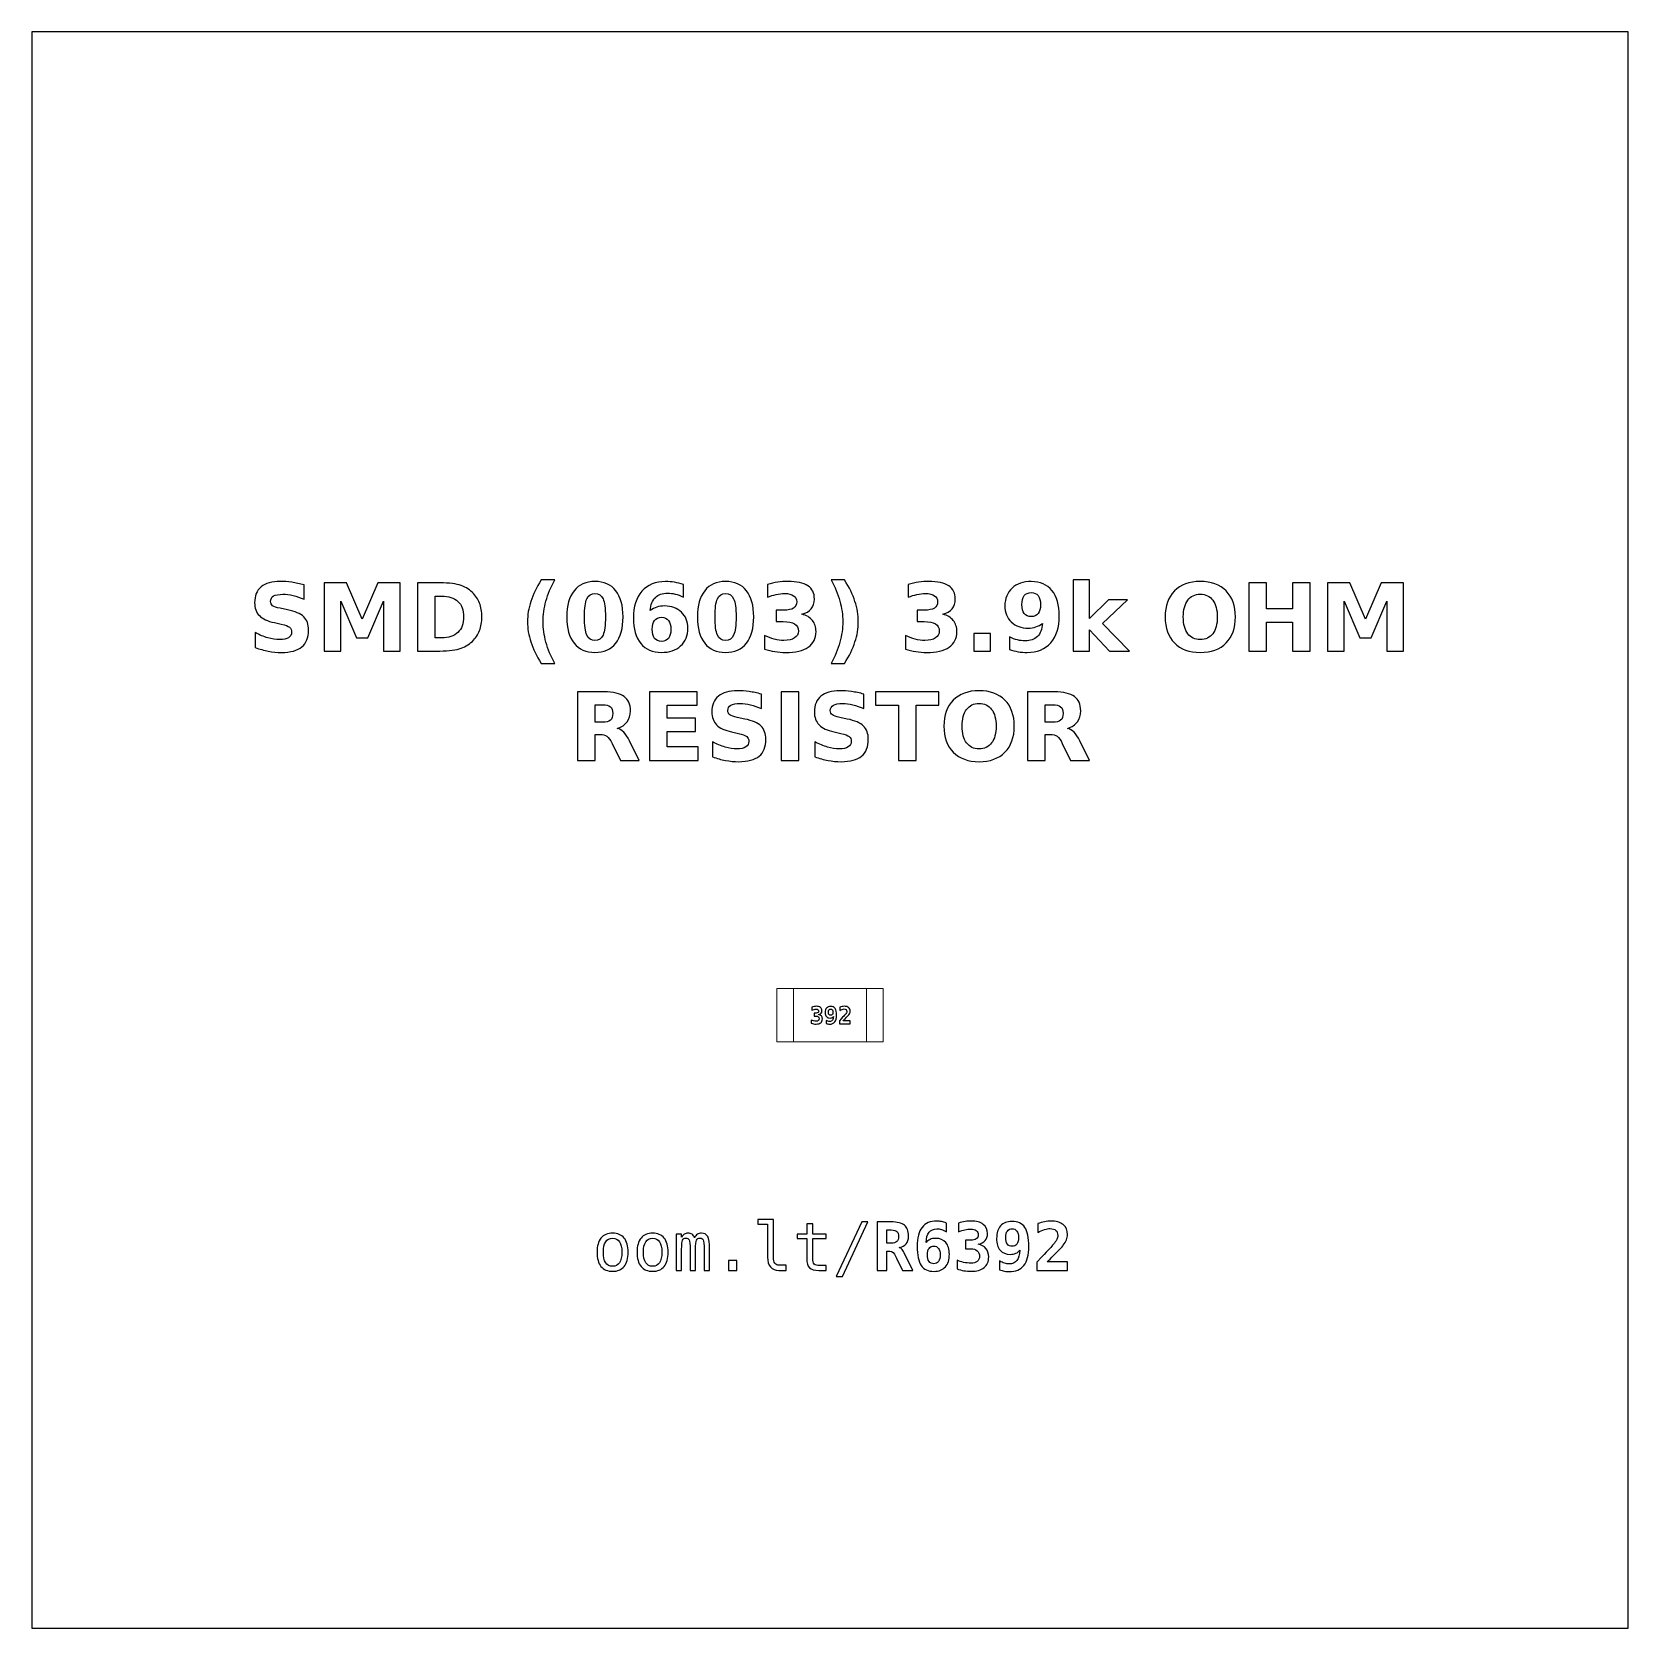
# Model space of a CAD drawing. Header units: centimetres. Extents: x -11.7 to -9.3, y -16.05 to -13.65.
import ezdxf

# ---------------------------------------------------------------- set-up
doc = ezdxf.new("R2010")
doc.units = ezdxf.units.CM
doc.header["$MEASUREMENT"] = 0
doc.layers.add('Layer 1', color=7, linetype='Continuous')

msp = doc.modelspace()

# ---------------------------------------------------------------- linework, layer by layer
at = {"layer": 'Layer 1', "color": 7}
msp.add_lwpolyline([(-11.7, -16.05), (-9.3, -16.05), (-9.3, -13.65), (-11.7, -13.65), (-11.7, -16.05)], close=True, dxfattribs=at)
at = {"layer": 'Layer 1', "color": 7, "lineweight": 9}
for points in [[(-10.58, -15.16855), (-10.42, -15.16855), (-10.42, -15.08855), (-10.58, -15.08855), (-10.58, -15.16855)], [(-10.555, -15.16855), (-10.445, -15.16855), (-10.445, -15.08855), (-10.555, -15.08855), (-10.555, -15.16855)]]:
    msp.add_lwpolyline(points, close=True, dxfattribs=at)
at = {"layer": 'Layer 1', "color": 250}
for points, knots in [([(-11.29076, -14.48139), (-11.29076, -14.48139), (-11.29076, -14.50314), (-11.29076, -14.50314), (-11.29076, -14.50314), (-11.29641, -14.50062), (-11.30193, -14.49872), (-11.30729, -14.49743), (-11.30729, -14.49743), (-11.31268, -14.49613), (-11.31776, -14.4955), (-11.32253, -14.4955), (-11.32253, -14.4955), (-11.32886, -14.4955), (-11.33356, -14.49637), (-11.3366, -14.49811), (-11.3366, -14.49811), (-11.33963, -14.49987), (-11.34114, -14.50258), (-11.34114, -14.50625), (-11.34114, -14.50625), (-11.34114, -14.509), (-11.34013, -14.51116), (-11.33808, -14.51269), (-11.33808, -14.51269), (-11.33603, -14.51422), (-11.33232, -14.51556), (-11.32693, -14.51666), (-11.32693, -14.51666), (-11.32693, -14.51666), (-11.31564, -14.51892), (-11.31564, -14.51892), (-11.31564, -14.51892), (-11.30419, -14.52123), (-11.29608, -14.52471), (-11.29126, -14.52941), (-11.29126, -14.52941), (-11.28643, -14.53409), (-11.28401, -14.54075), (-11.28401, -14.54938), (-11.28401, -14.54938), (-11.28401, -14.56074), (-11.28737, -14.56918), (-11.2941, -14.57471), (-11.2941, -14.57471), (-11.30083, -14.58023), (-11.3111, -14.58301), (-11.32493, -14.58301), (-11.32493, -14.58301), (-11.33147, -14.58301), (-11.33801, -14.5824), (-11.34457, -14.58115), (-11.34457, -14.58115), (-11.35113, -14.5799), (-11.35772, -14.57807), (-11.36428, -14.57565), (-11.36428, -14.57565), (-11.36428, -14.57565), (-11.36428, -14.55326), (-11.36428, -14.55326), (-11.36428, -14.55326), (-11.35772, -14.55674), (-11.35137, -14.55937), (-11.34523, -14.56114), (-11.34523, -14.56114), (-11.33909, -14.5629), (-11.33319, -14.56379), (-11.3275, -14.56379), (-11.3275, -14.56379), (-11.32171, -14.56379), (-11.31727, -14.56283), (-11.31419, -14.5609), (-11.31419, -14.5609), (-11.3111, -14.55897), (-11.30958, -14.55622), (-11.30958, -14.55262), (-11.30958, -14.55262), (-11.30958, -14.54942), (-11.31061, -14.54693), (-11.3127, -14.54519), (-11.3127, -14.54519), (-11.3148, -14.54345), (-11.31896, -14.54188), (-11.32522, -14.54051), (-11.32522, -14.54051), (-11.32522, -14.54051), (-11.33549, -14.53823), (-11.33549, -14.53823), (-11.33549, -14.53823), (-11.34577, -14.53602), (-11.3533, -14.53252), (-11.35805, -14.52769), (-11.35805, -14.52769), (-11.3628, -14.52287), (-11.36517, -14.51636), (-11.36517, -14.5082), (-11.36517, -14.5082), (-11.36517, -14.49794), (-11.36186, -14.49006), (-11.35525, -14.48456), (-11.35525, -14.48456), (-11.34864, -14.47903), (-11.33914, -14.47628), (-11.32672, -14.47628), (-11.32672, -14.47628), (-11.32108, -14.47628), (-11.31527, -14.47671), (-11.30929, -14.47755), (-11.30929, -14.47755), (-11.30332, -14.4784), (-11.29714, -14.47967), (-11.29076, -14.48139)], [0, 0, 0, 0, 0.0357143, 0.0357143, 0.0357143, 0.0357143, 0.0714286, 0.0714286, 0.0714286, 0.0714286, 0.1071429, 0.1071429, 0.1071429, 0.1071429, 0.1428571, 0.1428571, 0.1428571, 0.1428571, 0.1785714, 0.1785714, 0.1785714, 0.1785714, 0.2142857, 0.2142857, 0.2142857, 0.2142857, 0.25, 0.25, 0.25, 0.25, 0.2857143, 0.2857143, 0.2857143, 0.2857143, 0.3214286, 0.3214286, 0.3214286, 0.3214286, 0.3571429, 0.3571429, 0.3571429, 0.3571429, 0.3928571, 0.3928571, 0.3928571, 0.3928571, 0.4285714, 0.4285714, 0.4285714, 0.4285714, 0.4642857, 0.4642857, 0.4642857, 0.4642857, 0.5, 0.5, 0.5, 0.5, 0.5357143, 0.5357143, 0.5357143, 0.5357143, 0.5714286, 0.5714286, 0.5714286, 0.5714286, 0.6071429, 0.6071429, 0.6071429, 0.6071429, 0.6428571, 0.6428571, 0.6428571, 0.6428571, 0.6785714, 0.6785714, 0.6785714, 0.6785714, 0.7142857, 0.7142857, 0.7142857, 0.7142857, 0.75, 0.75, 0.75, 0.75, 0.7857143, 0.7857143, 0.7857143, 0.7857143, 0.8214286, 0.8214286, 0.8214286, 0.8214286, 0.8571429, 0.8571429, 0.8571429, 0.8571429, 0.8928571, 0.8928571, 0.8928571, 0.8928571, 0.9285714, 0.9285714, 0.9285714, 0.9285714, 0.9642857, 0.9642857, 0.9642857, 0.9642857, 1, 1, 1, 1]), ([(-11.26073, -14.47814), (-11.26073, -14.47814), (-11.22698, -14.47814), (-11.22698, -14.47814), (-11.22698, -14.47814), (-11.22698, -14.47814), (-11.20353, -14.5332), (-11.20353, -14.5332), (-11.20353, -14.5332), (-11.20353, -14.5332), (-11.17997, -14.47814), (-11.17997, -14.47814), (-11.17997, -14.47814), (-11.17997, -14.47814), (-11.14629, -14.47814), (-11.14629, -14.47814), (-11.14629, -14.47814), (-11.14629, -14.47814), (-11.14629, -14.58101), (-11.14629, -14.58101), (-11.14629, -14.58101), (-11.14629, -14.58101), (-11.17136, -14.58101), (-11.17136, -14.58101), (-11.17136, -14.58101), (-11.17136, -14.58101), (-11.17136, -14.50577), (-11.17136, -14.50577), (-11.17136, -14.50577), (-11.17136, -14.50577), (-11.19507, -14.56123), (-11.19507, -14.56123), (-11.19507, -14.56123), (-11.19507, -14.56123), (-11.21188, -14.56123), (-11.21188, -14.56123), (-11.21188, -14.56123), (-11.21188, -14.56123), (-11.23559, -14.50577), (-11.23559, -14.50577), (-11.23559, -14.50577), (-11.23559, -14.50577), (-11.23559, -14.58101), (-11.23559, -14.58101), (-11.23559, -14.58101), (-11.23559, -14.58101), (-11.26073, -14.58101), (-11.26073, -14.58101), (-11.26073, -14.58101), (-11.26073, -14.58101), (-11.26073, -14.47814), (-11.26073, -14.47814)], [0, 0, 0, 0, 0.0769231, 0.0769231, 0.0769231, 0.0769231, 0.1538462, 0.1538462, 0.1538462, 0.1538462, 0.2307692, 0.2307692, 0.2307692, 0.2307692, 0.3076923, 0.3076923, 0.3076923, 0.3076923, 0.3846154, 0.3846154, 0.3846154, 0.3846154, 0.4615385, 0.4615385, 0.4615385, 0.4615385, 0.5384615, 0.5384615, 0.5384615, 0.5384615, 0.6153846, 0.6153846, 0.6153846, 0.6153846, 0.6923077, 0.6923077, 0.6923077, 0.6923077, 0.7692308, 0.7692308, 0.7692308, 0.7692308, 0.8461538, 0.8461538, 0.8461538, 0.8461538, 0.9230769, 0.9230769, 0.9230769, 0.9230769, 1, 1, 1, 1]), ([(-11.1203, -14.47814), (-11.1203, -14.47814), (-11.09231, -14.47814), (-11.09231, -14.47814), (-11.09231, -14.47814), (-11.0767, -14.47814), (-11.06508, -14.47925), (-11.05744, -14.48148), (-11.05744, -14.48148), (-11.04979, -14.48371), (-11.04323, -14.48748), (-11.03775, -14.49282), (-11.03775, -14.49282), (-11.03293, -14.49745), (-11.02936, -14.50281), (-11.027, -14.50888), (-11.027, -14.50888), (-11.02468, -14.51492), (-11.0235, -14.52179), (-11.0235, -14.52948), (-11.0235, -14.52948), (-11.0235, -14.53724), (-11.02468, -14.54416), (-11.027, -14.55025), (-11.027, -14.55025), (-11.02936, -14.55634), (-11.03293, -14.5617), (-11.03775, -14.56633), (-11.03775, -14.56633), (-11.04328, -14.57167), (-11.04989, -14.57544), (-11.0576, -14.57767), (-11.0576, -14.57767), (-11.06532, -14.5799), (-11.07689, -14.58101), (-11.09231, -14.58101), (-11.09231, -14.58101), (-11.09231, -14.58101), (-11.1203, -14.58101), (-11.1203, -14.58101), (-11.1203, -14.58101), (-11.1203, -14.58101), (-11.1203, -14.47814), (-11.1203, -14.47814)], [0, 0, 0, 0, 0.0909091, 0.0909091, 0.0909091, 0.0909091, 0.1818182, 0.1818182, 0.1818182, 0.1818182, 0.2727273, 0.2727273, 0.2727273, 0.2727273, 0.3636364, 0.3636364, 0.3636364, 0.3636364, 0.4545455, 0.4545455, 0.4545455, 0.4545455, 0.5454545, 0.5454545, 0.5454545, 0.5454545, 0.6363636, 0.6363636, 0.6363636, 0.6363636, 0.7272727, 0.7272727, 0.7272727, 0.7272727, 0.8181818, 0.8181818, 0.8181818, 0.8181818, 0.9090909, 0.9090909, 0.9090909, 0.9090909, 1, 1, 1, 1]), ([(-10.91381, -14.59961), (-10.91381, -14.59961), (-10.93427, -14.59961), (-10.93427, -14.59961), (-10.93427, -14.59961), (-10.9413, -14.58828), (-10.9465, -14.57748), (-10.94984, -14.56725), (-10.94984, -14.56725), (-10.9532, -14.55704), (-10.95487, -14.54691), (-10.95487, -14.53684), (-10.95487, -14.53684), (-10.95487, -14.52678), (-10.95318, -14.51659), (-10.94982, -14.50629), (-10.94982, -14.50629), (-10.94643, -14.49597), (-10.94126, -14.4852), (-10.93427, -14.47393), (-10.93427, -14.47393), (-10.93427, -14.47393), (-10.91381, -14.47393), (-10.91381, -14.47393), (-10.91381, -14.47393), (-10.91969, -14.48482), (-10.92409, -14.49547), (-10.92703, -14.50587), (-10.92703, -14.50587), (-10.92997, -14.51626), (-10.93145, -14.52654), (-10.93145, -14.5367), (-10.93145, -14.5367), (-10.93145, -14.54686), (-10.92999, -14.55714), (-10.92708, -14.56758), (-10.92708, -14.56758), (-10.92416, -14.578), (-10.91974, -14.58868), (-10.91381, -14.59961)], [0, 0, 0, 0, 0.1, 0.1, 0.1, 0.1, 0.2, 0.2, 0.2, 0.2, 0.3, 0.3, 0.3, 0.3, 0.4, 0.4, 0.4, 0.4, 0.5, 0.5, 0.5, 0.5, 0.6, 0.6, 0.6, 0.6, 0.7, 0.7, 0.7, 0.7, 0.8, 0.8, 0.8, 0.8, 0.9, 0.9, 0.9, 0.9, 1, 1, 1, 1]), ([(-10.81108, -14.52967), (-10.81108, -14.54672), (-10.81475, -14.55987), (-10.82211, -14.56913), (-10.82211, -14.56913), (-10.82945, -14.57838), (-10.83989, -14.58301), (-10.85339, -14.58301), (-10.85339, -14.58301), (-10.86694, -14.58301), (-10.8774, -14.57838), (-10.88474, -14.56913), (-10.88474, -14.56913), (-10.8921, -14.55987), (-10.89577, -14.54672), (-10.89577, -14.52967), (-10.89577, -14.52967), (-10.89577, -14.5126), (-10.8921, -14.49942), (-10.88474, -14.49016), (-10.88474, -14.49016), (-10.8774, -14.48092), (-10.86694, -14.47628), (-10.85339, -14.47628), (-10.85339, -14.47628), (-10.83989, -14.47628), (-10.82945, -14.48092), (-10.82211, -14.49016), (-10.82211, -14.49016), (-10.81475, -14.49942), (-10.81108, -14.5126), (-10.81108, -14.52967)], [0, 0, 0, 0, 0.125, 0.125, 0.125, 0.125, 0.25, 0.25, 0.25, 0.25, 0.375, 0.375, 0.375, 0.375, 0.5, 0.5, 0.5, 0.5, 0.625, 0.625, 0.625, 0.625, 0.75, 0.75, 0.75, 0.75, 0.875, 0.875, 0.875, 0.875, 1, 1, 1, 1]), ([(-10.83761, -14.52948), (-10.83761, -14.51662), (-10.83881, -14.50756), (-10.84123, -14.50229), (-10.84123, -14.50229), (-10.84363, -14.49705), (-10.8477, -14.49442), (-10.85339, -14.49442), (-10.85339, -14.49442), (-10.85908, -14.49442), (-10.86315, -14.49705), (-10.8656, -14.50229), (-10.8656, -14.50229), (-10.86802, -14.50756), (-10.86924, -14.51662), (-10.86924, -14.52948), (-10.86924, -14.52948), (-10.86924, -14.54246), (-10.86802, -14.55164), (-10.8656, -14.55695), (-10.8656, -14.55695), (-10.86315, -14.56229), (-10.85908, -14.56495), (-10.85339, -14.56495), (-10.85339, -14.56495), (-10.84775, -14.56495), (-10.8437, -14.56229), (-10.84125, -14.55695), (-10.84125, -14.55695), (-10.83883, -14.55164), (-10.83761, -14.54246), (-10.83761, -14.52948)], [0, 0, 0, 0, 0.125, 0.125, 0.125, 0.125, 0.25, 0.25, 0.25, 0.25, 0.375, 0.375, 0.375, 0.375, 0.5, 0.5, 0.5, 0.5, 0.625, 0.625, 0.625, 0.625, 0.75, 0.75, 0.75, 0.75, 0.875, 0.875, 0.875, 0.875, 1, 1, 1, 1]), ([(-10.72049, -14.48082), (-10.72049, -14.48082), (-10.72049, -14.49985), (-10.72049, -14.49985), (-10.72049, -14.49985), (-10.72486, -14.49778), (-10.72895, -14.49625), (-10.73281, -14.49526), (-10.73281, -14.49526), (-10.73667, -14.49427), (-10.74045, -14.49378), (-10.74412, -14.49378), (-10.74412, -14.49378), (-10.75203, -14.49378), (-10.75816, -14.49597), (-10.76258, -14.50037), (-10.76258, -14.50037), (-10.76698, -14.50474), (-10.76957, -14.51125), (-10.7703, -14.51989), (-10.7703, -14.51989), (-10.76727, -14.51765), (-10.76397, -14.51596), (-10.76044, -14.51483), (-10.76044, -14.51483), (-10.75692, -14.5137), (-10.75306, -14.51314), (-10.74887, -14.51314), (-10.74887, -14.51314), (-10.73836, -14.51314), (-10.72987, -14.51622), (-10.72343, -14.52238), (-10.72343, -14.52238), (-10.71696, -14.52852), (-10.71374, -14.53658), (-10.71374, -14.54656), (-10.71374, -14.54656), (-10.71374, -14.55759), (-10.71734, -14.56641), (-10.72456, -14.57306), (-10.72456, -14.57306), (-10.73175, -14.57969), (-10.74144, -14.58301), (-10.75355, -14.58301), (-10.75355, -14.58301), (-10.76691, -14.58301), (-10.77726, -14.57849), (-10.7846, -14.56946), (-10.7846, -14.56946), (-10.79191, -14.56045), (-10.79558, -14.54764), (-10.79558, -14.53106), (-10.79558, -14.53106), (-10.79558, -14.51408), (-10.7913, -14.50072), (-10.78274, -14.49101), (-10.78274, -14.49101), (-10.77416, -14.48129), (-10.76242, -14.47642), (-10.74749, -14.47642), (-10.74749, -14.47642), (-10.74276, -14.47642), (-10.73817, -14.4768), (-10.7337, -14.47753), (-10.7337, -14.47753), (-10.72926, -14.47826), (-10.72486, -14.47936), (-10.72049, -14.48082)], [0, 0, 0, 0, 0.0588235, 0.0588235, 0.0588235, 0.0588235, 0.1176471, 0.1176471, 0.1176471, 0.1176471, 0.1764706, 0.1764706, 0.1764706, 0.1764706, 0.2352941, 0.2352941, 0.2352941, 0.2352941, 0.2941176, 0.2941176, 0.2941176, 0.2941176, 0.3529412, 0.3529412, 0.3529412, 0.3529412, 0.4117647, 0.4117647, 0.4117647, 0.4117647, 0.4705882, 0.4705882, 0.4705882, 0.4705882, 0.5294118, 0.5294118, 0.5294118, 0.5294118, 0.5882353, 0.5882353, 0.5882353, 0.5882353, 0.6470588, 0.6470588, 0.6470588, 0.6470588, 0.7058824, 0.7058824, 0.7058824, 0.7058824, 0.7647059, 0.7647059, 0.7647059, 0.7647059, 0.8235294, 0.8235294, 0.8235294, 0.8235294, 0.8823529, 0.8823529, 0.8823529, 0.8823529, 0.9411765, 0.9411765, 0.9411765, 0.9411765, 1, 1, 1, 1]), ([(-10.6147, -14.52967), (-10.6147, -14.54672), (-10.61837, -14.55987), (-10.62573, -14.56913), (-10.62573, -14.56913), (-10.63307, -14.57838), (-10.64351, -14.58301), (-10.65701, -14.58301), (-10.65701, -14.58301), (-10.67056, -14.58301), (-10.68102, -14.57838), (-10.68836, -14.56913), (-10.68836, -14.56913), (-10.69572, -14.55987), (-10.69939, -14.54672), (-10.69939, -14.52967), (-10.69939, -14.52967), (-10.69939, -14.5126), (-10.69572, -14.49942), (-10.68836, -14.49016), (-10.68836, -14.49016), (-10.68102, -14.48092), (-10.67056, -14.47628), (-10.65701, -14.47628), (-10.65701, -14.47628), (-10.64351, -14.47628), (-10.63307, -14.48092), (-10.62573, -14.49016), (-10.62573, -14.49016), (-10.61837, -14.49942), (-10.6147, -14.5126), (-10.6147, -14.52967)], [0, 0, 0, 0, 0.125, 0.125, 0.125, 0.125, 0.25, 0.25, 0.25, 0.25, 0.375, 0.375, 0.375, 0.375, 0.5, 0.5, 0.5, 0.5, 0.625, 0.625, 0.625, 0.625, 0.75, 0.75, 0.75, 0.75, 0.875, 0.875, 0.875, 0.875, 1, 1, 1, 1]), ([(-10.64123, -14.52948), (-10.64123, -14.51662), (-10.64243, -14.50756), (-10.64485, -14.50229), (-10.64485, -14.50229), (-10.64725, -14.49705), (-10.65132, -14.49442), (-10.65701, -14.49442), (-10.65701, -14.49442), (-10.6627, -14.49442), (-10.66677, -14.49705), (-10.66922, -14.50229), (-10.66922, -14.50229), (-10.67164, -14.50756), (-10.67286, -14.51662), (-10.67286, -14.52948), (-10.67286, -14.52948), (-10.67286, -14.54246), (-10.67164, -14.55164), (-10.66922, -14.55695), (-10.66922, -14.55695), (-10.66677, -14.56229), (-10.6627, -14.56495), (-10.65701, -14.56495), (-10.65701, -14.56495), (-10.65137, -14.56495), (-10.64732, -14.56229), (-10.64487, -14.55695), (-10.64487, -14.55695), (-10.64245, -14.55164), (-10.64123, -14.54246), (-10.64123, -14.52948)], [0, 0, 0, 0, 0.125, 0.125, 0.125, 0.125, 0.25, 0.25, 0.25, 0.25, 0.375, 0.375, 0.375, 0.375, 0.5, 0.5, 0.5, 0.5, 0.625, 0.625, 0.625, 0.625, 0.75, 0.75, 0.75, 0.75, 0.875, 0.875, 0.875, 0.875, 1, 1, 1, 1]), ([(-10.54222, -14.52553), (-10.5353, -14.52732), (-10.53001, -14.53045), (-10.52641, -14.53487), (-10.52641, -14.53487), (-10.52281, -14.53931), (-10.521, -14.54493), (-10.521, -14.55178), (-10.521, -14.55178), (-10.521, -14.56198), (-10.52491, -14.56974), (-10.53271, -14.57506), (-10.53271, -14.57506), (-10.54052, -14.58035), (-10.55191, -14.58301), (-10.56689, -14.58301), (-10.56689, -14.58301), (-10.57218, -14.58301), (-10.57747, -14.58259), (-10.58279, -14.58174), (-10.58279, -14.58174), (-10.58808, -14.58089), (-10.59332, -14.5796), (-10.59852, -14.57791), (-10.59852, -14.57791), (-10.59852, -14.57791), (-10.59852, -14.55744), (-10.59852, -14.55744), (-10.59852, -14.55744), (-10.59356, -14.55991), (-10.58864, -14.5618), (-10.58375, -14.56307), (-10.58375, -14.56307), (-10.57886, -14.56431), (-10.57404, -14.56495), (-10.56931, -14.56495), (-10.56931, -14.56495), (-10.56228, -14.56495), (-10.55689, -14.56372), (-10.55315, -14.5613), (-10.55315, -14.5613), (-10.54941, -14.55886), (-10.54753, -14.55538), (-10.54753, -14.55081), (-10.54753, -14.55081), (-10.54753, -14.54613), (-10.54946, -14.54258), (-10.55329, -14.54018), (-10.55329, -14.54018), (-10.55713, -14.53776), (-10.56279, -14.53656), (-10.57027, -14.53656), (-10.57027, -14.53656), (-10.57027, -14.53656), (-10.58088, -14.53656), (-10.58088, -14.53656), (-10.58088, -14.53656), (-10.58088, -14.53656), (-10.58088, -14.51946), (-10.58088, -14.51946), (-10.58088, -14.51946), (-10.58088, -14.51946), (-10.56973, -14.51946), (-10.56973, -14.51946), (-10.56973, -14.51946), (-10.56305, -14.51946), (-10.55811, -14.51843), (-10.55485, -14.51633), (-10.55485, -14.51633), (-10.55158, -14.51424), (-10.54995, -14.51107), (-10.54995, -14.50681), (-10.54995, -14.50681), (-10.54995, -14.50286), (-10.55153, -14.4998), (-10.5547, -14.49766), (-10.5547, -14.49766), (-10.55788, -14.4955), (-10.56235, -14.49442), (-10.56813, -14.49442), (-10.56813, -14.49442), (-10.57241, -14.49442), (-10.57672, -14.49489), (-10.58109, -14.49585), (-10.58109, -14.49585), (-10.58544, -14.49681), (-10.58977, -14.49825), (-10.5941, -14.50013), (-10.5941, -14.50013), (-10.5941, -14.50013), (-10.5941, -14.4807), (-10.5941, -14.4807), (-10.5941, -14.4807), (-10.58885, -14.47922), (-10.58368, -14.47812), (-10.57853, -14.47739), (-10.57853, -14.47739), (-10.57338, -14.47666), (-10.56835, -14.47628), (-10.56338, -14.47628), (-10.56338, -14.47628), (-10.55002, -14.47628), (-10.54001, -14.47847), (-10.53337, -14.48287), (-10.53337, -14.48287), (-10.52674, -14.48724), (-10.52343, -14.49385), (-10.52343, -14.50267), (-10.52343, -14.50267), (-10.52343, -14.50867), (-10.525, -14.51361), (-10.52818, -14.51744), (-10.52818, -14.51744), (-10.53135, -14.52127), (-10.53603, -14.52398), (-10.54222, -14.52553)], [0, 0, 0, 0, 0.0344828, 0.0344828, 0.0344828, 0.0344828, 0.0689655, 0.0689655, 0.0689655, 0.0689655, 0.1034483, 0.1034483, 0.1034483, 0.1034483, 0.137931, 0.137931, 0.137931, 0.137931, 0.1724138, 0.1724138, 0.1724138, 0.1724138, 0.2068966, 0.2068966, 0.2068966, 0.2068966, 0.2413793, 0.2413793, 0.2413793, 0.2413793, 0.2758621, 0.2758621, 0.2758621, 0.2758621, 0.3103448, 0.3103448, 0.3103448, 0.3103448, 0.3448276, 0.3448276, 0.3448276, 0.3448276, 0.3793103, 0.3793103, 0.3793103, 0.3793103, 0.4137931, 0.4137931, 0.4137931, 0.4137931, 0.4482759, 0.4482759, 0.4482759, 0.4482759, 0.4827586, 0.4827586, 0.4827586, 0.4827586, 0.5172414, 0.5172414, 0.5172414, 0.5172414, 0.5517241, 0.5517241, 0.5517241, 0.5517241, 0.5862069, 0.5862069, 0.5862069, 0.5862069, 0.6206897, 0.6206897, 0.6206897, 0.6206897, 0.6551724, 0.6551724, 0.6551724, 0.6551724, 0.6896552, 0.6896552, 0.6896552, 0.6896552, 0.7241379, 0.7241379, 0.7241379, 0.7241379, 0.7586207, 0.7586207, 0.7586207, 0.7586207, 0.7931034, 0.7931034, 0.7931034, 0.7931034, 0.8275862, 0.8275862, 0.8275862, 0.8275862, 0.862069, 0.862069, 0.862069, 0.862069, 0.8965517, 0.8965517, 0.8965517, 0.8965517, 0.9310345, 0.9310345, 0.9310345, 0.9310345, 0.9655172, 0.9655172, 0.9655172, 0.9655172, 1, 1, 1, 1]), ([(-10.49847, -14.59961), (-10.49259, -14.58868), (-10.48817, -14.578), (-10.48523, -14.56758), (-10.48523, -14.56758), (-10.48229, -14.55714), (-10.48083, -14.54686), (-10.48083, -14.5367), (-10.48083, -14.5367), (-10.48083, -14.52654), (-10.48229, -14.51626), (-10.48523, -14.50587), (-10.48523, -14.50587), (-10.48817, -14.49547), (-10.49259, -14.48482), (-10.49847, -14.47393), (-10.49847, -14.47393), (-10.49847, -14.47393), (-10.47801, -14.47393), (-10.47801, -14.47393), (-10.47801, -14.47393), (-10.47103, -14.4852), (-10.46585, -14.49597), (-10.46246, -14.50629), (-10.46246, -14.50629), (-10.4591, -14.51659), (-10.45741, -14.52678), (-10.45741, -14.53684), (-10.45741, -14.53684), (-10.45741, -14.54691), (-10.45908, -14.55704), (-10.46244, -14.56725), (-10.46244, -14.56725), (-10.46578, -14.57748), (-10.47098, -14.58828), (-10.47801, -14.59961), (-10.47801, -14.59961), (-10.47801, -14.59961), (-10.49847, -14.59961), (-10.49847, -14.59961)], [0, 0, 0, 0, 0.1, 0.1, 0.1, 0.1, 0.2, 0.2, 0.2, 0.2, 0.3, 0.3, 0.3, 0.3, 0.4, 0.4, 0.4, 0.4, 0.5, 0.5, 0.5, 0.5, 0.6, 0.6, 0.6, 0.6, 0.7, 0.7, 0.7, 0.7, 0.8, 0.8, 0.8, 0.8, 0.9, 0.9, 0.9, 0.9, 1, 1, 1, 1]), ([(-10.33041, -14.52553), (-10.32349, -14.52732), (-10.3182, -14.53045), (-10.3146, -14.53487), (-10.3146, -14.53487), (-10.311, -14.53931), (-10.30919, -14.54493), (-10.30919, -14.55178), (-10.30919, -14.55178), (-10.30919, -14.56198), (-10.3131, -14.56974), (-10.3209, -14.57506), (-10.3209, -14.57506), (-10.32871, -14.58035), (-10.3401, -14.58301), (-10.35508, -14.58301), (-10.35508, -14.58301), (-10.36037, -14.58301), (-10.36566, -14.58259), (-10.37098, -14.58174), (-10.37098, -14.58174), (-10.37627, -14.58089), (-10.38151, -14.5796), (-10.38671, -14.57791), (-10.38671, -14.57791), (-10.38671, -14.57791), (-10.38671, -14.55744), (-10.38671, -14.55744), (-10.38671, -14.55744), (-10.38175, -14.55991), (-10.37683, -14.5618), (-10.37194, -14.56307), (-10.37194, -14.56307), (-10.36705, -14.56431), (-10.36223, -14.56495), (-10.3575, -14.56495), (-10.3575, -14.56495), (-10.35047, -14.56495), (-10.34508, -14.56372), (-10.34134, -14.5613), (-10.34134, -14.5613), (-10.3376, -14.55886), (-10.33572, -14.55538), (-10.33572, -14.55081), (-10.33572, -14.55081), (-10.33572, -14.54613), (-10.33765, -14.54258), (-10.34148, -14.54018), (-10.34148, -14.54018), (-10.34532, -14.53776), (-10.35098, -14.53656), (-10.35846, -14.53656), (-10.35846, -14.53656), (-10.35846, -14.53656), (-10.36907, -14.53656), (-10.36907, -14.53656), (-10.36907, -14.53656), (-10.36907, -14.53656), (-10.36907, -14.51946), (-10.36907, -14.51946), (-10.36907, -14.51946), (-10.36907, -14.51946), (-10.35792, -14.51946), (-10.35792, -14.51946), (-10.35792, -14.51946), (-10.35124, -14.51946), (-10.3463, -14.51843), (-10.34304, -14.51633), (-10.34304, -14.51633), (-10.33977, -14.51424), (-10.33814, -14.51107), (-10.33814, -14.50681), (-10.33814, -14.50681), (-10.33814, -14.50286), (-10.33972, -14.4998), (-10.34289, -14.49766), (-10.34289, -14.49766), (-10.34607, -14.4955), (-10.35054, -14.49442), (-10.35632, -14.49442), (-10.35632, -14.49442), (-10.3606, -14.49442), (-10.36491, -14.49489), (-10.36928, -14.49585), (-10.36928, -14.49585), (-10.37363, -14.49681), (-10.37796, -14.49825), (-10.38229, -14.50013), (-10.38229, -14.50013), (-10.38229, -14.50013), (-10.38229, -14.4807), (-10.38229, -14.4807), (-10.38229, -14.4807), (-10.37704, -14.47922), (-10.37187, -14.47812), (-10.36672, -14.47739), (-10.36672, -14.47739), (-10.36157, -14.47666), (-10.35654, -14.47628), (-10.35157, -14.47628), (-10.35157, -14.47628), (-10.33821, -14.47628), (-10.3282, -14.47847), (-10.32156, -14.48287), (-10.32156, -14.48287), (-10.31493, -14.48724), (-10.31162, -14.49385), (-10.31162, -14.50267), (-10.31162, -14.50267), (-10.31162, -14.50867), (-10.31319, -14.51361), (-10.31637, -14.51744), (-10.31637, -14.51744), (-10.31954, -14.52127), (-10.32422, -14.52398), (-10.33041, -14.52553)], [0, 0, 0, 0, 0.0344828, 0.0344828, 0.0344828, 0.0344828, 0.0689655, 0.0689655, 0.0689655, 0.0689655, 0.1034483, 0.1034483, 0.1034483, 0.1034483, 0.137931, 0.137931, 0.137931, 0.137931, 0.1724138, 0.1724138, 0.1724138, 0.1724138, 0.2068966, 0.2068966, 0.2068966, 0.2068966, 0.2413793, 0.2413793, 0.2413793, 0.2413793, 0.2758621, 0.2758621, 0.2758621, 0.2758621, 0.3103448, 0.3103448, 0.3103448, 0.3103448, 0.3448276, 0.3448276, 0.3448276, 0.3448276, 0.3793103, 0.3793103, 0.3793103, 0.3793103, 0.4137931, 0.4137931, 0.4137931, 0.4137931, 0.4482759, 0.4482759, 0.4482759, 0.4482759, 0.4827586, 0.4827586, 0.4827586, 0.4827586, 0.5172414, 0.5172414, 0.5172414, 0.5172414, 0.5517241, 0.5517241, 0.5517241, 0.5517241, 0.5862069, 0.5862069, 0.5862069, 0.5862069, 0.6206897, 0.6206897, 0.6206897, 0.6206897, 0.6551724, 0.6551724, 0.6551724, 0.6551724, 0.6896552, 0.6896552, 0.6896552, 0.6896552, 0.7241379, 0.7241379, 0.7241379, 0.7241379, 0.7586207, 0.7586207, 0.7586207, 0.7586207, 0.7931034, 0.7931034, 0.7931034, 0.7931034, 0.8275862, 0.8275862, 0.8275862, 0.8275862, 0.862069, 0.862069, 0.862069, 0.862069, 0.8965517, 0.8965517, 0.8965517, 0.8965517, 0.9310345, 0.9310345, 0.9310345, 0.9310345, 0.9655172, 0.9655172, 0.9655172, 0.9655172, 1, 1, 1, 1]), ([(-10.23022, -14.57875), (-10.23022, -14.57875), (-10.23022, -14.55973), (-10.23022, -14.55973), (-10.23022, -14.55973), (-10.22598, -14.5617), (-10.22194, -14.56318), (-10.21808, -14.56417), (-10.21808, -14.56417), (-10.21422, -14.56516), (-10.21041, -14.56565), (-10.20665, -14.56565), (-10.20665, -14.56565), (-10.19875, -14.56565), (-10.19261, -14.56347), (-10.18819, -14.55907), (-10.18819, -14.55907), (-10.18379, -14.55469), (-10.18118, -14.54818), (-10.1804, -14.53955), (-10.1804, -14.53955), (-10.18353, -14.54185), (-10.18685, -14.54357), (-10.1904, -14.54472), (-10.1904, -14.54472), (-10.19393, -14.54587), (-10.19776, -14.54644), (-10.2019, -14.54644), (-10.2019, -14.54644), (-10.21241, -14.54644), (-10.2209, -14.54338), (-10.22735, -14.53724), (-10.22735, -14.53724), (-10.23381, -14.5311), (-10.23704, -14.52304), (-10.23704, -14.51302), (-10.23704, -14.51302), (-10.23704, -14.50194), (-10.23344, -14.49307), (-10.22626, -14.48642), (-10.22626, -14.48642), (-10.21907, -14.47976), (-10.20943, -14.47642), (-10.19736, -14.47642), (-10.19736, -14.47642), (-10.18393, -14.47642), (-10.17356, -14.48094), (-10.16622, -14.48999), (-10.16622, -14.48999), (-10.15886, -14.49905), (-10.15519, -14.51184), (-10.15519, -14.52838), (-10.15519, -14.52838), (-10.15519, -14.54536), (-10.1595, -14.55871), (-10.16808, -14.56843), (-10.16808, -14.56843), (-10.17666, -14.57814), (-10.18845, -14.58301), (-10.2034, -14.58301), (-10.2034, -14.58301), (-10.20825, -14.58301), (-10.21286, -14.58266), (-10.21726, -14.58195), (-10.21726, -14.58195), (-10.22168, -14.58125), (-10.22598, -14.58016), (-10.23022, -14.57875)], [0, 0, 0, 0, 0.0588235, 0.0588235, 0.0588235, 0.0588235, 0.1176471, 0.1176471, 0.1176471, 0.1176471, 0.1764706, 0.1764706, 0.1764706, 0.1764706, 0.2352941, 0.2352941, 0.2352941, 0.2352941, 0.2941176, 0.2941176, 0.2941176, 0.2941176, 0.3529412, 0.3529412, 0.3529412, 0.3529412, 0.4117647, 0.4117647, 0.4117647, 0.4117647, 0.4705882, 0.4705882, 0.4705882, 0.4705882, 0.5294118, 0.5294118, 0.5294118, 0.5294118, 0.5882353, 0.5882353, 0.5882353, 0.5882353, 0.6470588, 0.6470588, 0.6470588, 0.6470588, 0.7058824, 0.7058824, 0.7058824, 0.7058824, 0.7647059, 0.7647059, 0.7647059, 0.7647059, 0.8235294, 0.8235294, 0.8235294, 0.8235294, 0.8823529, 0.8823529, 0.8823529, 0.8823529, 0.9411765, 0.9411765, 0.9411765, 0.9411765, 1, 1, 1, 1]), ([(-10.19748, -14.52922), (-10.19284, -14.52922), (-10.18936, -14.52772), (-10.18701, -14.52471), (-10.18701, -14.52471), (-10.18468, -14.5217), (-10.18351, -14.51718), (-10.18351, -14.51116), (-10.18351, -14.51116), (-10.18351, -14.50519), (-10.18468, -14.50067), (-10.18701, -14.49764), (-10.18701, -14.49764), (-10.18936, -14.4946), (-10.19284, -14.4931), (-10.19748, -14.4931), (-10.19748, -14.4931), (-10.20213, -14.4931), (-10.20562, -14.4946), (-10.20797, -14.49764), (-10.20797, -14.49764), (-10.2103, -14.50067), (-10.21147, -14.50519), (-10.21147, -14.51116), (-10.21147, -14.51116), (-10.21147, -14.51718), (-10.2103, -14.5217), (-10.20797, -14.52471), (-10.20797, -14.52471), (-10.20562, -14.52772), (-10.20213, -14.52922), (-10.19748, -14.52922)], [0, 0, 0, 0, 0.125, 0.125, 0.125, 0.125, 0.25, 0.25, 0.25, 0.25, 0.375, 0.375, 0.375, 0.375, 0.5, 0.5, 0.5, 0.5, 0.625, 0.625, 0.625, 0.625, 0.75, 0.75, 0.75, 0.75, 0.875, 0.875, 0.875, 0.875, 1, 1, 1, 1]), ([(-10.13431, -14.47379), (-10.13431, -14.47379), (-10.10964, -14.47379), (-10.10964, -14.47379), (-10.10964, -14.47379), (-10.10964, -14.47379), (-10.10964, -14.53216), (-10.10964, -14.53216), (-10.10964, -14.53216), (-10.10964, -14.53216), (-10.08125, -14.50385), (-10.08125, -14.50385), (-10.08125, -14.50385), (-10.08125, -14.50385), (-10.05258, -14.50385), (-10.05258, -14.50385), (-10.05258, -14.50385), (-10.05258, -14.50385), (-10.09028, -14.53926), (-10.09028, -14.53926), (-10.09028, -14.53926), (-10.09028, -14.53926), (-10.04962, -14.58101), (-10.04962, -14.58101), (-10.04962, -14.58101), (-10.04962, -14.58101), (-10.07953, -14.58101), (-10.07953, -14.58101), (-10.07953, -14.58101), (-10.07953, -14.58101), (-10.10964, -14.54884), (-10.10964, -14.54884), (-10.10964, -14.54884), (-10.10964, -14.54884), (-10.10964, -14.58101), (-10.10964, -14.58101), (-10.10964, -14.58101), (-10.10964, -14.58101), (-10.13431, -14.58101), (-10.13431, -14.58101), (-10.13431, -14.58101), (-10.13431, -14.58101), (-10.13431, -14.47379), (-10.13431, -14.47379)], [0, 0, 0, 0, 0.0909091, 0.0909091, 0.0909091, 0.0909091, 0.1818182, 0.1818182, 0.1818182, 0.1818182, 0.2727273, 0.2727273, 0.2727273, 0.2727273, 0.3636364, 0.3636364, 0.3636364, 0.3636364, 0.4545455, 0.4545455, 0.4545455, 0.4545455, 0.5454545, 0.5454545, 0.5454545, 0.5454545, 0.6363636, 0.6363636, 0.6363636, 0.6363636, 0.7272727, 0.7272727, 0.7272727, 0.7272727, 0.8181818, 0.8181818, 0.8181818, 0.8181818, 0.9090909, 0.9090909, 0.9090909, 0.9090909, 1, 1, 1, 1]), ([(-9.94324, -14.47628), (-9.92671, -14.47628), (-9.91375, -14.48101), (-9.90439, -14.49049), (-9.90439, -14.49049), (-9.89501, -14.49994), (-9.89033, -14.51299), (-9.89033, -14.52967), (-9.89033, -14.52967), (-9.89033, -14.5463), (-9.89501, -14.55935), (-9.90439, -14.5688), (-9.90439, -14.5688), (-9.91375, -14.57828), (-9.92671, -14.58301), (-9.94324, -14.58301), (-9.94324, -14.58301), (-9.95973, -14.58301), (-9.97266, -14.57828), (-9.98207, -14.5688), (-9.98207, -14.5688), (-9.99145, -14.55935), (-9.99616, -14.5463), (-9.99616, -14.52967), (-9.99616, -14.52967), (-9.99616, -14.51299), (-9.99145, -14.49994), (-9.98207, -14.49049), (-9.98207, -14.49049), (-9.97266, -14.48101), (-9.95973, -14.47628), (-9.94324, -14.47628)], [0, 0, 0, 0, 0.125, 0.125, 0.125, 0.125, 0.25, 0.25, 0.25, 0.25, 0.375, 0.375, 0.375, 0.375, 0.5, 0.5, 0.5, 0.5, 0.625, 0.625, 0.625, 0.625, 0.75, 0.75, 0.75, 0.75, 0.875, 0.875, 0.875, 0.875, 1, 1, 1, 1]), ([(-9.94324, -14.4955), (-9.95133, -14.4955), (-9.95759, -14.49848), (-9.96206, -14.50446), (-9.96206, -14.50446), (-9.9665, -14.51043), (-9.96874, -14.51883), (-9.96874, -14.52967), (-9.96874, -14.52967), (-9.96874, -14.54049), (-9.9665, -14.54886), (-9.96206, -14.55483), (-9.96206, -14.55483), (-9.95759, -14.56081), (-9.95133, -14.56379), (-9.94324, -14.56379), (-9.94324, -14.56379), (-9.9351, -14.56379), (-9.92883, -14.56081), (-9.92436, -14.55483), (-9.92436, -14.55483), (-9.91991, -14.54886), (-9.91768, -14.54049), (-9.91768, -14.52967), (-9.91768, -14.52967), (-9.91768, -14.51883), (-9.91991, -14.51043), (-9.92436, -14.50446), (-9.92436, -14.50446), (-9.92883, -14.49848), (-9.9351, -14.4955), (-9.94324, -14.4955)], [0, 0, 0, 0, 0.125, 0.125, 0.125, 0.125, 0.25, 0.25, 0.25, 0.25, 0.375, 0.375, 0.375, 0.375, 0.5, 0.5, 0.5, 0.5, 0.625, 0.625, 0.625, 0.625, 0.75, 0.75, 0.75, 0.75, 0.875, 0.875, 0.875, 0.875, 1, 1, 1, 1]), ([(-9.87026, -14.47814), (-9.87026, -14.47814), (-9.84373, -14.47814), (-9.84373, -14.47814), (-9.84373, -14.47814), (-9.84373, -14.47814), (-9.84373, -14.51735), (-9.84373, -14.51735), (-9.84373, -14.51735), (-9.84373, -14.51735), (-9.8046, -14.51735), (-9.8046, -14.51735), (-9.8046, -14.51735), (-9.8046, -14.51735), (-9.8046, -14.47814), (-9.8046, -14.47814), (-9.8046, -14.47814), (-9.8046, -14.47814), (-9.77807, -14.47814), (-9.77807, -14.47814), (-9.77807, -14.47814), (-9.77807, -14.47814), (-9.77807, -14.58101), (-9.77807, -14.58101), (-9.77807, -14.58101), (-9.77807, -14.58101), (-9.8046, -14.58101), (-9.8046, -14.58101), (-9.8046, -14.58101), (-9.8046, -14.58101), (-9.8046, -14.53741), (-9.8046, -14.53741), (-9.8046, -14.53741), (-9.8046, -14.53741), (-9.84373, -14.53741), (-9.84373, -14.53741), (-9.84373, -14.53741), (-9.84373, -14.53741), (-9.84373, -14.58101), (-9.84373, -14.58101), (-9.84373, -14.58101), (-9.84373, -14.58101), (-9.87026, -14.58101), (-9.87026, -14.58101), (-9.87026, -14.58101), (-9.87026, -14.58101), (-9.87026, -14.47814), (-9.87026, -14.47814)], [0, 0, 0, 0, 0.0833333, 0.0833333, 0.0833333, 0.0833333, 0.1666667, 0.1666667, 0.1666667, 0.1666667, 0.25, 0.25, 0.25, 0.25, 0.3333333, 0.3333333, 0.3333333, 0.3333333, 0.4166667, 0.4166667, 0.4166667, 0.4166667, 0.5, 0.5, 0.5, 0.5, 0.5833333, 0.5833333, 0.5833333, 0.5833333, 0.6666667, 0.6666667, 0.6666667, 0.6666667, 0.75, 0.75, 0.75, 0.75, 0.8333333, 0.8333333, 0.8333333, 0.8333333, 0.9166667, 0.9166667, 0.9166667, 0.9166667, 1, 1, 1, 1]), ([(-9.75217, -14.47814), (-9.75217, -14.47814), (-9.71842, -14.47814), (-9.71842, -14.47814), (-9.71842, -14.47814), (-9.71842, -14.47814), (-9.69497, -14.5332), (-9.69497, -14.5332), (-9.69497, -14.5332), (-9.69497, -14.5332), (-9.67141, -14.47814), (-9.67141, -14.47814), (-9.67141, -14.47814), (-9.67141, -14.47814), (-9.63773, -14.47814), (-9.63773, -14.47814), (-9.63773, -14.47814), (-9.63773, -14.47814), (-9.63773, -14.58101), (-9.63773, -14.58101), (-9.63773, -14.58101), (-9.63773, -14.58101), (-9.6628, -14.58101), (-9.6628, -14.58101), (-9.6628, -14.58101), (-9.6628, -14.58101), (-9.6628, -14.50577), (-9.6628, -14.50577), (-9.6628, -14.50577), (-9.6628, -14.50577), (-9.68651, -14.56123), (-9.68651, -14.56123), (-9.68651, -14.56123), (-9.68651, -14.56123), (-9.70332, -14.56123), (-9.70332, -14.56123), (-9.70332, -14.56123), (-9.70332, -14.56123), (-9.72703, -14.50577), (-9.72703, -14.50577), (-9.72703, -14.50577), (-9.72703, -14.50577), (-9.72703, -14.58101), (-9.72703, -14.58101), (-9.72703, -14.58101), (-9.72703, -14.58101), (-9.75217, -14.58101), (-9.75217, -14.58101), (-9.75217, -14.58101), (-9.75217, -14.58101), (-9.75217, -14.47814), (-9.75217, -14.47814)], [0, 0, 0, 0, 0.0769231, 0.0769231, 0.0769231, 0.0769231, 0.1538462, 0.1538462, 0.1538462, 0.1538462, 0.2307692, 0.2307692, 0.2307692, 0.2307692, 0.3076923, 0.3076923, 0.3076923, 0.3076923, 0.3846154, 0.3846154, 0.3846154, 0.3846154, 0.4615385, 0.4615385, 0.4615385, 0.4615385, 0.5384615, 0.5384615, 0.5384615, 0.5384615, 0.6153846, 0.6153846, 0.6153846, 0.6153846, 0.6923077, 0.6923077, 0.6923077, 0.6923077, 0.7692308, 0.7692308, 0.7692308, 0.7692308, 0.8461538, 0.8461538, 0.8461538, 0.8461538, 0.9230769, 0.9230769, 0.9230769, 0.9230769, 1, 1, 1, 1]), ([(-11.09377, -14.4982), (-11.09377, -14.4982), (-11.09377, -14.56095), (-11.09377, -14.56095), (-11.09377, -14.56095), (-11.09377, -14.56095), (-11.08427, -14.56095), (-11.08427, -14.56095), (-11.08427, -14.56095), (-11.07343, -14.56095), (-11.06515, -14.55827), (-11.05944, -14.55288), (-11.05944, -14.55288), (-11.05372, -14.54752), (-11.05085, -14.53971), (-11.05085, -14.52948), (-11.05085, -14.52948), (-11.05085, -14.51927), (-11.0537, -14.51151), (-11.05939, -14.5062), (-11.05939, -14.5062), (-11.06508, -14.50086), (-11.07338, -14.4982), (-11.08427, -14.4982), (-11.08427, -14.4982), (-11.08427, -14.4982), (-11.09377, -14.4982), (-11.09377, -14.4982)], [0, 0, 0, 0, 0.1428571, 0.1428571, 0.1428571, 0.1428571, 0.2857143, 0.2857143, 0.2857143, 0.2857143, 0.4285714, 0.4285714, 0.4285714, 0.4285714, 0.5714286, 0.5714286, 0.5714286, 0.5714286, 0.7142857, 0.7142857, 0.7142857, 0.7142857, 0.8571429, 0.8571429, 0.8571429, 0.8571429, 1, 1, 1, 1]), ([(-10.75327, -14.53023), (-10.75793, -14.53023), (-10.76141, -14.53174), (-10.76371, -14.53475), (-10.76371, -14.53475), (-10.76604, -14.53776), (-10.76719, -14.54228), (-10.76719, -14.54827), (-10.76719, -14.54827), (-10.76719, -14.55429), (-10.76604, -14.55881), (-10.76371, -14.56182), (-10.76371, -14.56182), (-10.76141, -14.56483), (-10.75793, -14.56633), (-10.75327, -14.56633), (-10.75327, -14.56633), (-10.74859, -14.56633), (-10.74509, -14.56483), (-10.74278, -14.56182), (-10.74278, -14.56182), (-10.74045, -14.55881), (-10.7393, -14.55429), (-10.7393, -14.54827), (-10.7393, -14.54827), (-10.7393, -14.54228), (-10.74045, -14.53776), (-10.74278, -14.53475), (-10.74278, -14.53475), (-10.74509, -14.53174), (-10.74859, -14.53023), (-10.75327, -14.53023)], [0, 0, 0, 0, 0.125, 0.125, 0.125, 0.125, 0.25, 0.25, 0.25, 0.25, 0.375, 0.375, 0.375, 0.375, 0.5, 0.5, 0.5, 0.5, 0.625, 0.625, 0.625, 0.625, 0.75, 0.75, 0.75, 0.75, 0.875, 0.875, 0.875, 0.875, 1, 1, 1, 1]), ([(-10.28356, -14.55434), (-10.28356, -14.55434), (-10.25874, -14.55434), (-10.25874, -14.55434), (-10.25874, -14.55434), (-10.25874, -14.55434), (-10.25874, -14.58101), (-10.25874, -14.58101), (-10.25874, -14.58101), (-10.25874, -14.58101), (-10.28356, -14.58101), (-10.28356, -14.58101), (-10.28356, -14.58101), (-10.28356, -14.58101), (-10.28356, -14.55434), (-10.28356, -14.55434)], [0, 0, 0, 0, 0.25, 0.25, 0.25, 0.25, 0.5, 0.5, 0.5, 0.5, 0.75, 0.75, 0.75, 0.75, 1, 1, 1, 1]), ([(-10.85334, -14.70634), (-10.85334, -14.70634), (-10.85334, -14.74526), (-10.85334, -14.74526), (-10.85334, -14.74526), (-10.85334, -14.74526), (-10.87987, -14.74526), (-10.87987, -14.74526), (-10.87987, -14.74526), (-10.87987, -14.74526), (-10.87987, -14.64239), (-10.87987, -14.64239), (-10.87987, -14.64239), (-10.87987, -14.64239), (-10.83935, -14.64239), (-10.83935, -14.64239), (-10.83935, -14.64239), (-10.8258, -14.64239), (-10.81585, -14.64467), (-10.80955, -14.64921), (-10.80955, -14.64921), (-10.80323, -14.65375), (-10.80007, -14.66095), (-10.80007, -14.67078), (-10.80007, -14.67078), (-10.80007, -14.67757), (-10.80172, -14.68317), (-10.80499, -14.68752), (-10.80499, -14.68752), (-10.80828, -14.6919), (-10.81324, -14.69512), (-10.81985, -14.69717), (-10.81985, -14.69717), (-10.81623, -14.69801), (-10.81296, -14.69987), (-10.81009, -14.70279), (-10.81009, -14.70279), (-10.80722, -14.7057), (-10.80433, -14.71012), (-10.80139, -14.71605), (-10.80139, -14.71605), (-10.80139, -14.71605), (-10.78697, -14.74526), (-10.78697, -14.74526), (-10.78697, -14.74526), (-10.78697, -14.74526), (-10.81524, -14.74526), (-10.81524, -14.74526), (-10.81524, -14.74526), (-10.81524, -14.74526), (-10.82778, -14.7197), (-10.82778, -14.7197), (-10.82778, -14.7197), (-10.83029, -14.71457), (-10.83286, -14.71104), (-10.83547, -14.70916), (-10.83547, -14.70916), (-10.83806, -14.70728), (-10.84151, -14.70634), (-10.84584, -14.70634), (-10.84584, -14.70634), (-10.84584, -14.70634), (-10.85334, -14.70634), (-10.85334, -14.70634)], [0, 0, 0, 0, 0.0625, 0.0625, 0.0625, 0.0625, 0.125, 0.125, 0.125, 0.125, 0.1875, 0.1875, 0.1875, 0.1875, 0.25, 0.25, 0.25, 0.25, 0.3125, 0.3125, 0.3125, 0.3125, 0.375, 0.375, 0.375, 0.375, 0.4375, 0.4375, 0.4375, 0.4375, 0.5, 0.5, 0.5, 0.5, 0.5625, 0.5625, 0.5625, 0.5625, 0.625, 0.625, 0.625, 0.625, 0.6875, 0.6875, 0.6875, 0.6875, 0.75, 0.75, 0.75, 0.75, 0.8125, 0.8125, 0.8125, 0.8125, 0.875, 0.875, 0.875, 0.875, 0.9375, 0.9375, 0.9375, 0.9375, 1, 1, 1, 1]), ([(-10.84217, -14.68802), (-10.83662, -14.68802), (-10.83262, -14.68698), (-10.83022, -14.68491), (-10.83022, -14.68491), (-10.8278, -14.68284), (-10.8266, -14.67943), (-10.8266, -14.6747), (-10.8266, -14.6747), (-10.8266, -14.67002), (-10.8278, -14.66666), (-10.83022, -14.66464), (-10.83022, -14.66464), (-10.83262, -14.66262), (-10.83662, -14.66161), (-10.84217, -14.66161), (-10.84217, -14.66161), (-10.84217, -14.66161), (-10.85334, -14.66161), (-10.85334, -14.66161), (-10.85334, -14.66161), (-10.85334, -14.66161), (-10.85334, -14.68802), (-10.85334, -14.68802), (-10.85334, -14.68802), (-10.85334, -14.68802), (-10.84217, -14.68802), (-10.84217, -14.68802)], [0, 0, 0, 0, 0.1428571, 0.1428571, 0.1428571, 0.1428571, 0.2857143, 0.2857143, 0.2857143, 0.2857143, 0.4285714, 0.4285714, 0.4285714, 0.4285714, 0.5714286, 0.5714286, 0.5714286, 0.5714286, 0.7142857, 0.7142857, 0.7142857, 0.7142857, 0.8571429, 0.8571429, 0.8571429, 0.8571429, 1, 1, 1, 1]), ([(-10.77122, -14.64239), (-10.77122, -14.64239), (-10.69963, -14.64239), (-10.69963, -14.64239), (-10.69963, -14.64239), (-10.69963, -14.64239), (-10.69963, -14.66245), (-10.69963, -14.66245), (-10.69963, -14.66245), (-10.69963, -14.66245), (-10.74469, -14.66245), (-10.74469, -14.66245), (-10.74469, -14.66245), (-10.74469, -14.66245), (-10.74469, -14.6816), (-10.74469, -14.6816), (-10.74469, -14.6816), (-10.74469, -14.6816), (-10.70234, -14.6816), (-10.70234, -14.6816), (-10.70234, -14.6816), (-10.70234, -14.6816), (-10.70234, -14.70166), (-10.70234, -14.70166), (-10.70234, -14.70166), (-10.70234, -14.70166), (-10.74469, -14.70166), (-10.74469, -14.70166), (-10.74469, -14.70166), (-10.74469, -14.70166), (-10.74469, -14.7252), (-10.74469, -14.7252), (-10.74469, -14.7252), (-10.74469, -14.7252), (-10.69813, -14.7252), (-10.69813, -14.7252), (-10.69813, -14.7252), (-10.69813, -14.7252), (-10.69813, -14.74526), (-10.69813, -14.74526), (-10.69813, -14.74526), (-10.69813, -14.74526), (-10.77122, -14.74526), (-10.77122, -14.74526), (-10.77122, -14.74526), (-10.77122, -14.74526), (-10.77122, -14.64239), (-10.77122, -14.64239)], [0, 0, 0, 0, 0.0833333, 0.0833333, 0.0833333, 0.0833333, 0.1666667, 0.1666667, 0.1666667, 0.1666667, 0.25, 0.25, 0.25, 0.25, 0.3333333, 0.3333333, 0.3333333, 0.3333333, 0.4166667, 0.4166667, 0.4166667, 0.4166667, 0.5, 0.5, 0.5, 0.5, 0.5833333, 0.5833333, 0.5833333, 0.5833333, 0.6666667, 0.6666667, 0.6666667, 0.6666667, 0.75, 0.75, 0.75, 0.75, 0.8333333, 0.8333333, 0.8333333, 0.8333333, 0.9166667, 0.9166667, 0.9166667, 0.9166667, 1, 1, 1, 1]), ([(-10.60323, -14.64564), (-10.60323, -14.64564), (-10.60323, -14.66739), (-10.60323, -14.66739), (-10.60323, -14.66739), (-10.60888, -14.66487), (-10.6144, -14.66297), (-10.61976, -14.66168), (-10.61976, -14.66168), (-10.62515, -14.66038), (-10.63023, -14.65975), (-10.635, -14.65975), (-10.635, -14.65975), (-10.64133, -14.65975), (-10.64603, -14.66062), (-10.64907, -14.66236), (-10.64907, -14.66236), (-10.6521, -14.66412), (-10.65361, -14.66683), (-10.65361, -14.6705), (-10.65361, -14.6705), (-10.65361, -14.67325), (-10.6526, -14.67541), (-10.65055, -14.67694), (-10.65055, -14.67694), (-10.6485, -14.67847), (-10.64479, -14.67981), (-10.6394, -14.68091), (-10.6394, -14.68091), (-10.6394, -14.68091), (-10.62811, -14.68317), (-10.62811, -14.68317), (-10.62811, -14.68317), (-10.61666, -14.68548), (-10.60855, -14.68896), (-10.60373, -14.69366), (-10.60373, -14.69366), (-10.5989, -14.69834), (-10.59648, -14.705), (-10.59648, -14.71363), (-10.59648, -14.71363), (-10.59648, -14.72499), (-10.59984, -14.73343), (-10.60657, -14.73896), (-10.60657, -14.73896), (-10.6133, -14.74448), (-10.62357, -14.74726), (-10.6374, -14.74726), (-10.6374, -14.74726), (-10.64394, -14.74726), (-10.65048, -14.74665), (-10.65704, -14.7454), (-10.65704, -14.7454), (-10.6636, -14.74415), (-10.67019, -14.74232), (-10.67675, -14.7399), (-10.67675, -14.7399), (-10.67675, -14.7399), (-10.67675, -14.71751), (-10.67675, -14.71751), (-10.67675, -14.71751), (-10.67019, -14.72099), (-10.66384, -14.72362), (-10.6577, -14.72539), (-10.6577, -14.72539), (-10.65156, -14.72715), (-10.64566, -14.72804), (-10.63997, -14.72804), (-10.63997, -14.72804), (-10.63418, -14.72804), (-10.62974, -14.72708), (-10.62666, -14.72515), (-10.62666, -14.72515), (-10.62357, -14.72322), (-10.62205, -14.72047), (-10.62205, -14.71687), (-10.62205, -14.71687), (-10.62205, -14.71367), (-10.62308, -14.71118), (-10.62517, -14.70944), (-10.62517, -14.70944), (-10.62727, -14.7077), (-10.63143, -14.70613), (-10.63769, -14.70476), (-10.63769, -14.70476), (-10.63769, -14.70476), (-10.64796, -14.70248), (-10.64796, -14.70248), (-10.64796, -14.70248), (-10.65824, -14.70027), (-10.66577, -14.69677), (-10.67052, -14.69194), (-10.67052, -14.69194), (-10.67527, -14.68712), (-10.67764, -14.68061), (-10.67764, -14.67245), (-10.67764, -14.67245), (-10.67764, -14.66219), (-10.67433, -14.65431), (-10.66772, -14.64881), (-10.66772, -14.64881), (-10.66111, -14.64328), (-10.65161, -14.64053), (-10.63919, -14.64053), (-10.63919, -14.64053), (-10.63355, -14.64053), (-10.62774, -14.64096), (-10.62176, -14.6418), (-10.62176, -14.6418), (-10.61579, -14.64265), (-10.60961, -14.64392), (-10.60323, -14.64564)], [0, 0, 0, 0, 0.0357143, 0.0357143, 0.0357143, 0.0357143, 0.0714286, 0.0714286, 0.0714286, 0.0714286, 0.1071429, 0.1071429, 0.1071429, 0.1071429, 0.1428571, 0.1428571, 0.1428571, 0.1428571, 0.1785714, 0.1785714, 0.1785714, 0.1785714, 0.2142857, 0.2142857, 0.2142857, 0.2142857, 0.25, 0.25, 0.25, 0.25, 0.2857143, 0.2857143, 0.2857143, 0.2857143, 0.3214286, 0.3214286, 0.3214286, 0.3214286, 0.3571429, 0.3571429, 0.3571429, 0.3571429, 0.3928571, 0.3928571, 0.3928571, 0.3928571, 0.4285714, 0.4285714, 0.4285714, 0.4285714, 0.4642857, 0.4642857, 0.4642857, 0.4642857, 0.5, 0.5, 0.5, 0.5, 0.5357143, 0.5357143, 0.5357143, 0.5357143, 0.5714286, 0.5714286, 0.5714286, 0.5714286, 0.6071429, 0.6071429, 0.6071429, 0.6071429, 0.6428571, 0.6428571, 0.6428571, 0.6428571, 0.6785714, 0.6785714, 0.6785714, 0.6785714, 0.7142857, 0.7142857, 0.7142857, 0.7142857, 0.75, 0.75, 0.75, 0.75, 0.7857143, 0.7857143, 0.7857143, 0.7857143, 0.8214286, 0.8214286, 0.8214286, 0.8214286, 0.8571429, 0.8571429, 0.8571429, 0.8571429, 0.8928571, 0.8928571, 0.8928571, 0.8928571, 0.9285714, 0.9285714, 0.9285714, 0.9285714, 0.9642857, 0.9642857, 0.9642857, 0.9642857, 1, 1, 1, 1]), ([(-10.5732, -14.64239), (-10.5732, -14.64239), (-10.54667, -14.64239), (-10.54667, -14.64239), (-10.54667, -14.64239), (-10.54667, -14.64239), (-10.54667, -14.74526), (-10.54667, -14.74526), (-10.54667, -14.74526), (-10.54667, -14.74526), (-10.5732, -14.74526), (-10.5732, -14.74526), (-10.5732, -14.74526), (-10.5732, -14.74526), (-10.5732, -14.64239), (-10.5732, -14.64239)], [0, 0, 0, 0, 0.25, 0.25, 0.25, 0.25, 0.5, 0.5, 0.5, 0.5, 0.75, 0.75, 0.75, 0.75, 1, 1, 1, 1]), ([(-10.44912, -14.64564), (-10.44912, -14.64564), (-10.44912, -14.66739), (-10.44912, -14.66739), (-10.44912, -14.66739), (-10.45477, -14.66487), (-10.46029, -14.66297), (-10.46565, -14.66168), (-10.46565, -14.66168), (-10.47104, -14.66038), (-10.47612, -14.65975), (-10.48089, -14.65975), (-10.48089, -14.65975), (-10.48722, -14.65975), (-10.49192, -14.66062), (-10.49496, -14.66236), (-10.49496, -14.66236), (-10.49799, -14.66412), (-10.4995, -14.66683), (-10.4995, -14.6705), (-10.4995, -14.6705), (-10.4995, -14.67325), (-10.49849, -14.67541), (-10.49644, -14.67694), (-10.49644, -14.67694), (-10.49439, -14.67847), (-10.49068, -14.67981), (-10.48529, -14.68091), (-10.48529, -14.68091), (-10.48529, -14.68091), (-10.474, -14.68317), (-10.474, -14.68317), (-10.474, -14.68317), (-10.46255, -14.68548), (-10.45444, -14.68896), (-10.44962, -14.69366), (-10.44962, -14.69366), (-10.44479, -14.69834), (-10.44237, -14.705), (-10.44237, -14.71363), (-10.44237, -14.71363), (-10.44237, -14.72499), (-10.44573, -14.73343), (-10.45246, -14.73896), (-10.45246, -14.73896), (-10.45919, -14.74448), (-10.46946, -14.74726), (-10.48329, -14.74726), (-10.48329, -14.74726), (-10.48983, -14.74726), (-10.49637, -14.74665), (-10.50293, -14.7454), (-10.50293, -14.7454), (-10.50949, -14.74415), (-10.51608, -14.74232), (-10.52264, -14.7399), (-10.52264, -14.7399), (-10.52264, -14.7399), (-10.52264, -14.71751), (-10.52264, -14.71751), (-10.52264, -14.71751), (-10.51608, -14.72099), (-10.50973, -14.72362), (-10.50359, -14.72539), (-10.50359, -14.72539), (-10.49745, -14.72715), (-10.49155, -14.72804), (-10.48586, -14.72804), (-10.48586, -14.72804), (-10.48007, -14.72804), (-10.47563, -14.72708), (-10.47255, -14.72515), (-10.47255, -14.72515), (-10.46946, -14.72322), (-10.46794, -14.72047), (-10.46794, -14.71687), (-10.46794, -14.71687), (-10.46794, -14.71367), (-10.46897, -14.71118), (-10.47106, -14.70944), (-10.47106, -14.70944), (-10.47316, -14.7077), (-10.47732, -14.70613), (-10.48358, -14.70476), (-10.48358, -14.70476), (-10.48358, -14.70476), (-10.49385, -14.70248), (-10.49385, -14.70248), (-10.49385, -14.70248), (-10.50413, -14.70027), (-10.51166, -14.69677), (-10.51641, -14.69194), (-10.51641, -14.69194), (-10.52116, -14.68712), (-10.52353, -14.68061), (-10.52353, -14.67245), (-10.52353, -14.67245), (-10.52353, -14.66219), (-10.52022, -14.65431), (-10.51361, -14.64881), (-10.51361, -14.64881), (-10.507, -14.64328), (-10.4975, -14.64053), (-10.48508, -14.64053), (-10.48508, -14.64053), (-10.47944, -14.64053), (-10.47363, -14.64096), (-10.46765, -14.6418), (-10.46765, -14.6418), (-10.46168, -14.64265), (-10.4555, -14.64392), (-10.44912, -14.64564)], [0, 0, 0, 0, 0.0357143, 0.0357143, 0.0357143, 0.0357143, 0.0714286, 0.0714286, 0.0714286, 0.0714286, 0.1071429, 0.1071429, 0.1071429, 0.1071429, 0.1428571, 0.1428571, 0.1428571, 0.1428571, 0.1785714, 0.1785714, 0.1785714, 0.1785714, 0.2142857, 0.2142857, 0.2142857, 0.2142857, 0.25, 0.25, 0.25, 0.25, 0.2857143, 0.2857143, 0.2857143, 0.2857143, 0.3214286, 0.3214286, 0.3214286, 0.3214286, 0.3571429, 0.3571429, 0.3571429, 0.3571429, 0.3928571, 0.3928571, 0.3928571, 0.3928571, 0.4285714, 0.4285714, 0.4285714, 0.4285714, 0.4642857, 0.4642857, 0.4642857, 0.4642857, 0.5, 0.5, 0.5, 0.5, 0.5357143, 0.5357143, 0.5357143, 0.5357143, 0.5714286, 0.5714286, 0.5714286, 0.5714286, 0.6071429, 0.6071429, 0.6071429, 0.6071429, 0.6428571, 0.6428571, 0.6428571, 0.6428571, 0.6785714, 0.6785714, 0.6785714, 0.6785714, 0.7142857, 0.7142857, 0.7142857, 0.7142857, 0.75, 0.75, 0.75, 0.75, 0.7857143, 0.7857143, 0.7857143, 0.7857143, 0.8214286, 0.8214286, 0.8214286, 0.8214286, 0.8571429, 0.8571429, 0.8571429, 0.8571429, 0.8928571, 0.8928571, 0.8928571, 0.8928571, 0.9285714, 0.9285714, 0.9285714, 0.9285714, 0.9642857, 0.9642857, 0.9642857, 0.9642857, 1, 1, 1, 1]), ([(-10.43137, -14.64239), (-10.43137, -14.64239), (-10.33657, -14.64239), (-10.33657, -14.64239), (-10.33657, -14.64239), (-10.33657, -14.64239), (-10.33657, -14.66245), (-10.33657, -14.66245), (-10.33657, -14.66245), (-10.33657, -14.66245), (-10.37067, -14.66245), (-10.37067, -14.66245), (-10.37067, -14.66245), (-10.37067, -14.66245), (-10.37067, -14.74526), (-10.37067, -14.74526), (-10.37067, -14.74526), (-10.37067, -14.74526), (-10.3972, -14.74526), (-10.3972, -14.74526), (-10.3972, -14.74526), (-10.3972, -14.74526), (-10.3972, -14.66245), (-10.3972, -14.66245), (-10.3972, -14.66245), (-10.3972, -14.66245), (-10.43137, -14.66245), (-10.43137, -14.66245), (-10.43137, -14.66245), (-10.43137, -14.66245), (-10.43137, -14.64239), (-10.43137, -14.64239)], [0, 0, 0, 0, 0.125, 0.125, 0.125, 0.125, 0.25, 0.25, 0.25, 0.25, 0.375, 0.375, 0.375, 0.375, 0.5, 0.5, 0.5, 0.5, 0.625, 0.625, 0.625, 0.625, 0.75, 0.75, 0.75, 0.75, 0.875, 0.875, 0.875, 0.875, 1, 1, 1, 1]), ([(-10.27584, -14.64053), (-10.25931, -14.64053), (-10.24635, -14.64526), (-10.23699, -14.65474), (-10.23699, -14.65474), (-10.22761, -14.66419), (-10.22293, -14.67724), (-10.22293, -14.69392), (-10.22293, -14.69392), (-10.22293, -14.71055), (-10.22761, -14.7236), (-10.23699, -14.73305), (-10.23699, -14.73305), (-10.24635, -14.74253), (-10.25931, -14.74726), (-10.27584, -14.74726), (-10.27584, -14.74726), (-10.29233, -14.74726), (-10.30526, -14.74253), (-10.31467, -14.73305), (-10.31467, -14.73305), (-10.32405, -14.7236), (-10.32876, -14.71055), (-10.32876, -14.69392), (-10.32876, -14.69392), (-10.32876, -14.67724), (-10.32405, -14.66419), (-10.31467, -14.65474), (-10.31467, -14.65474), (-10.30526, -14.64526), (-10.29233, -14.64053), (-10.27584, -14.64053)], [0, 0, 0, 0, 0.125, 0.125, 0.125, 0.125, 0.25, 0.25, 0.25, 0.25, 0.375, 0.375, 0.375, 0.375, 0.5, 0.5, 0.5, 0.5, 0.625, 0.625, 0.625, 0.625, 0.75, 0.75, 0.75, 0.75, 0.875, 0.875, 0.875, 0.875, 1, 1, 1, 1]), ([(-10.27584, -14.65975), (-10.28393, -14.65975), (-10.29019, -14.66273), (-10.29466, -14.66871), (-10.29466, -14.66871), (-10.2991, -14.67468), (-10.30134, -14.68308), (-10.30134, -14.69392), (-10.30134, -14.69392), (-10.30134, -14.70474), (-10.2991, -14.71311), (-10.29466, -14.71908), (-10.29466, -14.71908), (-10.29019, -14.72506), (-10.28393, -14.72804), (-10.27584, -14.72804), (-10.27584, -14.72804), (-10.2677, -14.72804), (-10.26143, -14.72506), (-10.25696, -14.71908), (-10.25696, -14.71908), (-10.25251, -14.71311), (-10.25028, -14.70474), (-10.25028, -14.69392), (-10.25028, -14.69392), (-10.25028, -14.68308), (-10.25251, -14.67468), (-10.25696, -14.66871), (-10.25696, -14.66871), (-10.26143, -14.66273), (-10.2677, -14.65975), (-10.27584, -14.65975)], [0, 0, 0, 0, 0.125, 0.125, 0.125, 0.125, 0.25, 0.25, 0.25, 0.25, 0.375, 0.375, 0.375, 0.375, 0.5, 0.5, 0.5, 0.5, 0.625, 0.625, 0.625, 0.625, 0.75, 0.75, 0.75, 0.75, 0.875, 0.875, 0.875, 0.875, 1, 1, 1, 1]), ([(-10.17633, -14.70634), (-10.17633, -14.70634), (-10.17633, -14.74526), (-10.17633, -14.74526), (-10.17633, -14.74526), (-10.17633, -14.74526), (-10.20286, -14.74526), (-10.20286, -14.74526), (-10.20286, -14.74526), (-10.20286, -14.74526), (-10.20286, -14.64239), (-10.20286, -14.64239), (-10.20286, -14.64239), (-10.20286, -14.64239), (-10.16234, -14.64239), (-10.16234, -14.64239), (-10.16234, -14.64239), (-10.14879, -14.64239), (-10.13884, -14.64467), (-10.13254, -14.64921), (-10.13254, -14.64921), (-10.12622, -14.65375), (-10.12306, -14.66095), (-10.12306, -14.67078), (-10.12306, -14.67078), (-10.12306, -14.67757), (-10.12471, -14.68317), (-10.12798, -14.68752), (-10.12798, -14.68752), (-10.13127, -14.6919), (-10.13623, -14.69512), (-10.14284, -14.69717), (-10.14284, -14.69717), (-10.13922, -14.69801), (-10.13595, -14.69987), (-10.13308, -14.70279), (-10.13308, -14.70279), (-10.13021, -14.7057), (-10.12732, -14.71012), (-10.12438, -14.71605), (-10.12438, -14.71605), (-10.12438, -14.71605), (-10.10996, -14.74526), (-10.10996, -14.74526), (-10.10996, -14.74526), (-10.10996, -14.74526), (-10.13823, -14.74526), (-10.13823, -14.74526), (-10.13823, -14.74526), (-10.13823, -14.74526), (-10.15077, -14.7197), (-10.15077, -14.7197), (-10.15077, -14.7197), (-10.15328, -14.71457), (-10.15585, -14.71104), (-10.15846, -14.70916), (-10.15846, -14.70916), (-10.16105, -14.70728), (-10.1645, -14.70634), (-10.16883, -14.70634), (-10.16883, -14.70634), (-10.16883, -14.70634), (-10.17633, -14.70634), (-10.17633, -14.70634)], [0, 0, 0, 0, 0.0625, 0.0625, 0.0625, 0.0625, 0.125, 0.125, 0.125, 0.125, 0.1875, 0.1875, 0.1875, 0.1875, 0.25, 0.25, 0.25, 0.25, 0.3125, 0.3125, 0.3125, 0.3125, 0.375, 0.375, 0.375, 0.375, 0.4375, 0.4375, 0.4375, 0.4375, 0.5, 0.5, 0.5, 0.5, 0.5625, 0.5625, 0.5625, 0.5625, 0.625, 0.625, 0.625, 0.625, 0.6875, 0.6875, 0.6875, 0.6875, 0.75, 0.75, 0.75, 0.75, 0.8125, 0.8125, 0.8125, 0.8125, 0.875, 0.875, 0.875, 0.875, 0.9375, 0.9375, 0.9375, 0.9375, 1, 1, 1, 1]), ([(-10.16516, -14.68802), (-10.15961, -14.68802), (-10.15561, -14.68698), (-10.15321, -14.68491), (-10.15321, -14.68491), (-10.15079, -14.68284), (-10.14959, -14.67943), (-10.14959, -14.6747), (-10.14959, -14.6747), (-10.14959, -14.67002), (-10.15079, -14.66666), (-10.15321, -14.66464), (-10.15321, -14.66464), (-10.15561, -14.66262), (-10.15961, -14.66161), (-10.16516, -14.66161), (-10.16516, -14.66161), (-10.16516, -14.66161), (-10.17633, -14.66161), (-10.17633, -14.66161), (-10.17633, -14.66161), (-10.17633, -14.66161), (-10.17633, -14.68802), (-10.17633, -14.68802), (-10.17633, -14.68802), (-10.17633, -14.68802), (-10.16516, -14.68802), (-10.16516, -14.68802)], [0, 0, 0, 0, 0.1428571, 0.1428571, 0.1428571, 0.1428571, 0.2857143, 0.2857143, 0.2857143, 0.2857143, 0.4285714, 0.4285714, 0.4285714, 0.4285714, 0.5714286, 0.5714286, 0.5714286, 0.5714286, 0.7142857, 0.7142857, 0.7142857, 0.7142857, 0.8571429, 0.8571429, 0.8571429, 0.8571429, 1, 1, 1, 1]), ([(-10.52094, -15.12978), (-10.52094, -15.12978), (-10.52367, -15.12978), (-10.52367, -15.12978), (-10.52367, -15.12978), (-10.52367, -15.12978), (-10.52367, -15.1253), (-10.52367, -15.1253), (-10.52367, -15.1253), (-10.52367, -15.1253), (-10.52094, -15.1253), (-10.52094, -15.1253), (-10.52094, -15.1253), (-10.51969, -15.1253), (-10.5187, -15.12506), (-10.51801, -15.12456), (-10.51801, -15.12456), (-10.51732, -15.12406), (-10.51697, -15.12335), (-10.51697, -15.12244), (-10.51697, -15.12244), (-10.51697, -15.12149), (-10.51732, -15.12075), (-10.51801, -15.12021), (-10.51801, -15.12021), (-10.5187, -15.11968), (-10.51969, -15.11941), (-10.52094, -15.11941), (-10.52094, -15.11941), (-10.52191, -15.11941), (-10.52294, -15.11953), (-10.52404, -15.11978), (-10.52404, -15.11978), (-10.52515, -15.12002), (-10.52629, -15.12037), (-10.52747, -15.12083), (-10.52747, -15.12083), (-10.52747, -15.12083), (-10.52747, -15.11621), (-10.52747, -15.11621), (-10.52747, -15.11621), (-10.52629, -15.11585), (-10.52513, -15.11558), (-10.52398, -15.11539), (-10.52398, -15.11539), (-10.52283, -15.1152), (-10.52173, -15.11511), (-10.52067, -15.11511), (-10.52067, -15.11511), (-10.51796, -15.11511), (-10.51585, -15.1157), (-10.51434, -15.11688), (-10.51434, -15.11688), (-10.51282, -15.11806), (-10.51206, -15.11969), (-10.51206, -15.12177), (-10.51206, -15.12177), (-10.51206, -15.1233), (-10.5125, -15.12455), (-10.51337, -15.12552), (-10.51337, -15.12552), (-10.51424, -15.12649), (-10.51549, -15.12713), (-10.51711, -15.12742), (-10.51711, -15.12742), (-10.51527, -15.12774), (-10.51387, -15.12848), (-10.5129, -15.12962), (-10.5129, -15.12962), (-10.51194, -15.13076), (-10.51145, -15.13226), (-10.51145, -15.13412), (-10.51145, -15.13412), (-10.51145, -15.13662), (-10.51225, -15.13851), (-10.51385, -15.13983), (-10.51385, -15.13983), (-10.51545, -15.14114), (-10.51776, -15.14179), (-10.52081, -15.14179), (-10.52081, -15.14179), (-10.5221, -15.14179), (-10.52338, -15.14168), (-10.52464, -15.14146), (-10.52464, -15.14146), (-10.5259, -15.14124), (-10.5271, -15.14093), (-10.52825, -15.14051), (-10.52825, -15.14051), (-10.52825, -15.14051), (-10.52825, -15.13579), (-10.52825, -15.13579), (-10.52825, -15.13579), (-10.52717, -15.13633), (-10.526, -15.13674), (-10.52475, -15.13703), (-10.52475, -15.13703), (-10.5235, -15.13731), (-10.52219, -15.13745), (-10.52081, -15.13745), (-10.52081, -15.13745), (-10.51943, -15.13745), (-10.51834, -15.13713), (-10.51753, -15.13649), (-10.51753, -15.13649), (-10.51673, -15.13586), (-10.51633, -15.135), (-10.51633, -15.13392), (-10.51633, -15.13392), (-10.51633, -15.1326), (-10.51673, -15.13158), (-10.51753, -15.13086), (-10.51753, -15.13086), (-10.51834, -15.13014), (-10.51947, -15.12978), (-10.52094, -15.12978)], [0, 0, 0, 0, 0.0344828, 0.0344828, 0.0344828, 0.0344828, 0.0689655, 0.0689655, 0.0689655, 0.0689655, 0.1034483, 0.1034483, 0.1034483, 0.1034483, 0.137931, 0.137931, 0.137931, 0.137931, 0.1724138, 0.1724138, 0.1724138, 0.1724138, 0.2068966, 0.2068966, 0.2068966, 0.2068966, 0.2413793, 0.2413793, 0.2413793, 0.2413793, 0.2758621, 0.2758621, 0.2758621, 0.2758621, 0.3103448, 0.3103448, 0.3103448, 0.3103448, 0.3448276, 0.3448276, 0.3448276, 0.3448276, 0.3793103, 0.3793103, 0.3793103, 0.3793103, 0.4137931, 0.4137931, 0.4137931, 0.4137931, 0.4482759, 0.4482759, 0.4482759, 0.4482759, 0.4827586, 0.4827586, 0.4827586, 0.4827586, 0.5172414, 0.5172414, 0.5172414, 0.5172414, 0.5517241, 0.5517241, 0.5517241, 0.5517241, 0.5862069, 0.5862069, 0.5862069, 0.5862069, 0.6206897, 0.6206897, 0.6206897, 0.6206897, 0.6551724, 0.6551724, 0.6551724, 0.6551724, 0.6896552, 0.6896552, 0.6896552, 0.6896552, 0.7241379, 0.7241379, 0.7241379, 0.7241379, 0.7586207, 0.7586207, 0.7586207, 0.7586207, 0.7931034, 0.7931034, 0.7931034, 0.7931034, 0.8275862, 0.8275862, 0.8275862, 0.8275862, 0.862069, 0.862069, 0.862069, 0.862069, 0.8965517, 0.8965517, 0.8965517, 0.8965517, 0.9310345, 0.9310345, 0.9310345, 0.9310345, 0.9655172, 0.9655172, 0.9655172, 0.9655172, 1, 1, 1, 1]), ([(-10.50566, -15.14094), (-10.50566, -15.14094), (-10.50566, -15.13631), (-10.50566, -15.13631), (-10.50566, -15.13631), (-10.50476, -15.13684), (-10.50389, -15.13723), (-10.50305, -15.13748), (-10.50305, -15.13748), (-10.50222, -15.13773), (-10.50142, -15.13786), (-10.50065, -15.13786), (-10.50065, -15.13786), (-10.49883, -15.13786), (-10.49744, -15.13725), (-10.49648, -15.13603), (-10.49648, -15.13603), (-10.49552, -15.1348), (-10.49501, -15.13298), (-10.49495, -15.13054), (-10.49495, -15.13054), (-10.49549, -15.13129), (-10.49618, -15.13185), (-10.49702, -15.13222), (-10.49702, -15.13222), (-10.49786, -15.13259), (-10.49885, -15.13278), (-10.5, -15.13278), (-10.5, -15.13278), (-10.50231, -15.13278), (-10.50409, -15.13205), (-10.50536, -15.13058), (-10.50536, -15.13058), (-10.50662, -15.12912), (-10.50725, -15.12704), (-10.50725, -15.12436), (-10.50725, -15.12436), (-10.50725, -15.12149), (-10.50654, -15.11926), (-10.50513, -15.11769), (-10.50513, -15.11769), (-10.50372, -15.11612), (-10.50172, -15.11533), (-10.49913, -15.11533), (-10.49913, -15.11533), (-10.496, -15.11533), (-10.49372, -15.11638), (-10.49231, -15.11848), (-10.49231, -15.11848), (-10.49089, -15.12057), (-10.49018, -15.12396), (-10.49018, -15.12863), (-10.49018, -15.12863), (-10.49018, -15.13307), (-10.49104, -15.1364), (-10.49278, -15.13863), (-10.49278, -15.13863), (-10.49451, -15.14085), (-10.49711, -15.14196), (-10.50058, -15.14196), (-10.50058, -15.14196), (-10.50139, -15.14196), (-10.50222, -15.14187), (-10.50307, -15.1417), (-10.50307, -15.1417), (-10.50393, -15.14153), (-10.50479, -15.14128), (-10.50566, -15.14094)], [0, 0, 0, 0, 0.0588235, 0.0588235, 0.0588235, 0.0588235, 0.1176471, 0.1176471, 0.1176471, 0.1176471, 0.1764706, 0.1764706, 0.1764706, 0.1764706, 0.2352941, 0.2352941, 0.2352941, 0.2352941, 0.2941176, 0.2941176, 0.2941176, 0.2941176, 0.3529412, 0.3529412, 0.3529412, 0.3529412, 0.4117647, 0.4117647, 0.4117647, 0.4117647, 0.4705882, 0.4705882, 0.4705882, 0.4705882, 0.5294118, 0.5294118, 0.5294118, 0.5294118, 0.5882353, 0.5882353, 0.5882353, 0.5882353, 0.6470588, 0.6470588, 0.6470588, 0.6470588, 0.7058824, 0.7058824, 0.7058824, 0.7058824, 0.7647059, 0.7647059, 0.7647059, 0.7647059, 0.8235294, 0.8235294, 0.8235294, 0.8235294, 0.8823529, 0.8823529, 0.8823529, 0.8823529, 0.9411765, 0.9411765, 0.9411765, 0.9411765, 1, 1, 1, 1]), ([(-10.499, -15.12852), (-10.49791, -15.12852), (-10.49708, -15.12812), (-10.49649, -15.12732), (-10.49649, -15.12732), (-10.49591, -15.12653), (-10.49562, -15.12537), (-10.49562, -15.12386), (-10.49562, -15.12386), (-10.49562, -15.12235), (-10.49591, -15.1212), (-10.49649, -15.1204), (-10.49649, -15.1204), (-10.49708, -15.1196), (-10.49791, -15.1192), (-10.499, -15.1192), (-10.499, -15.1192), (-10.5001, -15.1192), (-10.50095, -15.1196), (-10.50154, -15.1204), (-10.50154, -15.1204), (-10.50213, -15.1212), (-10.50243, -15.12235), (-10.50243, -15.12386), (-10.50243, -15.12386), (-10.50243, -15.12536), (-10.50213, -15.12651), (-10.50154, -15.12732), (-10.50154, -15.12732), (-10.50095, -15.12812), (-10.5001, -15.12852), (-10.499, -15.12852)], [0, 0, 0, 0, 0.125, 0.125, 0.125, 0.125, 0.25, 0.25, 0.25, 0.25, 0.375, 0.375, 0.375, 0.375, 0.5, 0.5, 0.5, 0.5, 0.625, 0.625, 0.625, 0.625, 0.75, 0.75, 0.75, 0.75, 0.875, 0.875, 0.875, 0.875, 1, 1, 1, 1]), ([(-10.48045, -15.13681), (-10.48045, -15.13681), (-10.46961, -15.13681), (-10.46961, -15.13681), (-10.46961, -15.13681), (-10.46961, -15.13681), (-10.46961, -15.14129), (-10.46961, -15.14129), (-10.46961, -15.14129), (-10.46961, -15.14129), (-10.48594, -15.14129), (-10.48594, -15.14129), (-10.48594, -15.14129), (-10.48594, -15.14129), (-10.48594, -15.13694), (-10.48594, -15.13694), (-10.48594, -15.13694), (-10.48594, -15.13694), (-10.48318, -15.13402), (-10.48318, -15.13402), (-10.48318, -15.13402), (-10.47991, -15.13054), (-10.47792, -15.1284), (-10.47722, -15.1276), (-10.47722, -15.1276), (-10.47637, -15.12661), (-10.47574, -15.12573), (-10.47537, -15.12497), (-10.47537, -15.12497), (-10.47498, -15.1242), (-10.4748, -15.12345), (-10.4748, -15.1227), (-10.4748, -15.1227), (-10.4748, -15.12156), (-10.47514, -15.12067), (-10.47584, -15.12005), (-10.47584, -15.12005), (-10.47653, -15.11942), (-10.47752, -15.1191), (-10.47879, -15.1191), (-10.47879, -15.1191), (-10.4797, -15.1191), (-10.48072, -15.11929), (-10.48185, -15.11965), (-10.48185, -15.11965), (-10.48298, -15.12001), (-10.48416, -15.12053), (-10.48539, -15.12122), (-10.48539, -15.12122), (-10.48539, -15.12122), (-10.48539, -15.11648), (-10.48539, -15.11648), (-10.48539, -15.11648), (-10.48416, -15.11604), (-10.48296, -15.11569), (-10.48178, -15.11546), (-10.48178, -15.11546), (-10.4806, -15.11522), (-10.47947, -15.11511), (-10.47839, -15.11511), (-10.47839, -15.11511), (-10.47567, -15.11511), (-10.47353, -15.11574), (-10.47198, -15.11701), (-10.47198, -15.11701), (-10.47042, -15.11828), (-10.46964, -15.12001), (-10.46964, -15.1222), (-10.46964, -15.1222), (-10.46964, -15.12321), (-10.46982, -15.12416), (-10.47015, -15.12504), (-10.47015, -15.12504), (-10.47049, -15.12593), (-10.47107, -15.12691), (-10.4719, -15.12799), (-10.4719, -15.12799), (-10.47251, -15.12877), (-10.47418, -15.13053), (-10.47691, -15.13326), (-10.47691, -15.13326), (-10.47839, -15.13474), (-10.47957, -15.13593), (-10.48045, -15.13681)], [0, 0, 0, 0, 0.047619, 0.047619, 0.047619, 0.047619, 0.0952381, 0.0952381, 0.0952381, 0.0952381, 0.1428571, 0.1428571, 0.1428571, 0.1428571, 0.1904762, 0.1904762, 0.1904762, 0.1904762, 0.2380952, 0.2380952, 0.2380952, 0.2380952, 0.2857143, 0.2857143, 0.2857143, 0.2857143, 0.3333333, 0.3333333, 0.3333333, 0.3333333, 0.3809524, 0.3809524, 0.3809524, 0.3809524, 0.4285714, 0.4285714, 0.4285714, 0.4285714, 0.4761905, 0.4761905, 0.4761905, 0.4761905, 0.5238095, 0.5238095, 0.5238095, 0.5238095, 0.5714286, 0.5714286, 0.5714286, 0.5714286, 0.6190476, 0.6190476, 0.6190476, 0.6190476, 0.6666667, 0.6666667, 0.6666667, 0.6666667, 0.7142857, 0.7142857, 0.7142857, 0.7142857, 0.7619048, 0.7619048, 0.7619048, 0.7619048, 0.8095238, 0.8095238, 0.8095238, 0.8095238, 0.8571429, 0.8571429, 0.8571429, 0.8571429, 0.9047619, 0.9047619, 0.9047619, 0.9047619, 0.952381, 0.952381, 0.952381, 0.952381, 1, 1, 1, 1]), ([(-10.58497, -15.49235), (-10.58497, -15.49639), (-10.58423, -15.49942), (-10.58275, -15.50147), (-10.58275, -15.50147), (-10.58127, -15.50352), (-10.57908, -15.50455), (-10.57618, -15.50455), (-10.57618, -15.50455), (-10.57618, -15.50455), (-10.56568, -15.50455), (-10.56568, -15.50455), (-10.56568, -15.50455), (-10.56568, -15.50455), (-10.56568, -15.51217), (-10.56568, -15.51217), (-10.56568, -15.51217), (-10.56568, -15.51217), (-10.57705, -15.51217), (-10.57705, -15.51217), (-10.57705, -15.51217), (-10.58243, -15.51217), (-10.58658, -15.51044), (-10.58953, -15.50699), (-10.58953, -15.50699), (-10.59248, -15.50354), (-10.59395, -15.49865), (-10.59395, -15.49235), (-10.59395, -15.49235), (-10.59395, -15.49235), (-10.59395, -15.44268), (-10.59395, -15.44268), (-10.59395, -15.44268), (-10.59395, -15.44268), (-10.60835, -15.44268), (-10.60835, -15.44268), (-10.60835, -15.44268), (-10.60835, -15.44268), (-10.60835, -15.43565), (-10.60835, -15.43565), (-10.60835, -15.43565), (-10.60835, -15.43565), (-10.58497, -15.43565), (-10.58497, -15.43565), (-10.58497, -15.43565), (-10.58497, -15.43565), (-10.58497, -15.49235), (-10.58497, -15.49235)], [0, 0, 0, 0, 0.0833333, 0.0833333, 0.0833333, 0.0833333, 0.1666667, 0.1666667, 0.1666667, 0.1666667, 0.25, 0.25, 0.25, 0.25, 0.3333333, 0.3333333, 0.3333333, 0.3333333, 0.4166667, 0.4166667, 0.4166667, 0.4166667, 0.5, 0.5, 0.5, 0.5, 0.5833333, 0.5833333, 0.5833333, 0.5833333, 0.6666667, 0.6666667, 0.6666667, 0.6666667, 0.75, 0.75, 0.75, 0.75, 0.8333333, 0.8333333, 0.8333333, 0.8333333, 0.9166667, 0.9166667, 0.9166667, 0.9166667, 1, 1, 1, 1]), ([(-10.52597, -15.44195), (-10.52597, -15.44195), (-10.52597, -15.45748), (-10.52597, -15.45748), (-10.52597, -15.45748), (-10.52597, -15.45748), (-10.50555, -15.45748), (-10.50555, -15.45748), (-10.50555, -15.45748), (-10.50555, -15.45748), (-10.50555, -15.46447), (-10.50555, -15.46447), (-10.50555, -15.46447), (-10.50555, -15.46447), (-10.52597, -15.46447), (-10.52597, -15.46447), (-10.52597, -15.46447), (-10.52597, -15.46447), (-10.52597, -15.49415), (-10.52597, -15.49415), (-10.52597, -15.49415), (-10.52597, -15.49819), (-10.52521, -15.501), (-10.52367, -15.50259), (-10.52367, -15.50259), (-10.52214, -15.50419), (-10.51947, -15.50499), (-10.51567, -15.50499), (-10.51567, -15.50499), (-10.51567, -15.50499), (-10.50555, -15.50499), (-10.50555, -15.50499), (-10.50555, -15.50499), (-10.50555, -15.50499), (-10.50555, -15.51217), (-10.50555, -15.51217), (-10.50555, -15.51217), (-10.50555, -15.51217), (-10.51654, -15.51217), (-10.51654, -15.51217), (-10.51654, -15.51217), (-10.52329, -15.51217), (-10.52804, -15.51082), (-10.53081, -15.50812), (-10.53081, -15.50812), (-10.53357, -15.50542), (-10.53496, -15.50075), (-10.53496, -15.49415), (-10.53496, -15.49415), (-10.53496, -15.49415), (-10.53496, -15.46447), (-10.53496, -15.46447), (-10.53496, -15.46447), (-10.53496, -15.46447), (-10.54956, -15.46447), (-10.54956, -15.46447), (-10.54956, -15.46447), (-10.54956, -15.46447), (-10.54956, -15.45748), (-10.54956, -15.45748), (-10.54956, -15.45748), (-10.54956, -15.45748), (-10.53496, -15.45748), (-10.53496, -15.45748), (-10.53496, -15.45748), (-10.53496, -15.45748), (-10.53496, -15.44195), (-10.53496, -15.44195), (-10.53496, -15.44195), (-10.53496, -15.44195), (-10.52597, -15.44195), (-10.52597, -15.44195)], [0, 0, 0, 0, 0.0555556, 0.0555556, 0.0555556, 0.0555556, 0.1111111, 0.1111111, 0.1111111, 0.1111111, 0.1666667, 0.1666667, 0.1666667, 0.1666667, 0.2222222, 0.2222222, 0.2222222, 0.2222222, 0.2777778, 0.2777778, 0.2777778, 0.2777778, 0.3333333, 0.3333333, 0.3333333, 0.3333333, 0.3888889, 0.3888889, 0.3888889, 0.3888889, 0.4444444, 0.4444444, 0.4444444, 0.4444444, 0.5, 0.5, 0.5, 0.5, 0.5555556, 0.5555556, 0.5555556, 0.5555556, 0.6111111, 0.6111111, 0.6111111, 0.6111111, 0.6666667, 0.6666667, 0.6666667, 0.6666667, 0.7222222, 0.7222222, 0.7222222, 0.7222222, 0.7777778, 0.7777778, 0.7777778, 0.7777778, 0.8333333, 0.8333333, 0.8333333, 0.8333333, 0.8888889, 0.8888889, 0.8888889, 0.8888889, 0.9444444, 0.9444444, 0.9444444, 0.9444444, 1, 1, 1, 1]), ([(-10.45233, -15.43926), (-10.45233, -15.43926), (-10.44304, -15.43926), (-10.44304, -15.43926), (-10.44304, -15.43926), (-10.44304, -15.43926), (-10.48143, -15.52145), (-10.48143, -15.52145), (-10.48143, -15.52145), (-10.48143, -15.52145), (-10.49077, -15.52145), (-10.49077, -15.52145), (-10.49077, -15.52145), (-10.49077, -15.52145), (-10.45233, -15.43926), (-10.45233, -15.43926)], [0, 0, 0, 0, 0.25, 0.25, 0.25, 0.25, 0.5, 0.5, 0.5, 0.5, 0.75, 0.75, 0.75, 0.75, 1, 1, 1, 1]), ([(-10.39614, -15.47775), (-10.3947, -15.47803), (-10.39345, -15.47872), (-10.3924, -15.47978), (-10.3924, -15.47978), (-10.39134, -15.48083), (-10.39005, -15.4829), (-10.38852, -15.48595), (-10.38852, -15.48595), (-10.38852, -15.48595), (-10.37532, -15.51217), (-10.37532, -15.51217), (-10.37532, -15.51217), (-10.37532, -15.51217), (-10.39115, -15.51217), (-10.39115, -15.51217), (-10.39115, -15.51217), (-10.39115, -15.51217), (-10.39994, -15.49377), (-10.39994, -15.49377), (-10.39994, -15.49377), (-10.4002, -15.49325), (-10.40055, -15.49253), (-10.40097, -15.49162), (-10.40097, -15.49162), (-10.40354, -15.48612), (-10.40657, -15.48337), (-10.41005, -15.48337), (-10.41005, -15.48337), (-10.41005, -15.48337), (-10.41464, -15.48337), (-10.41464, -15.48337), (-10.41464, -15.48337), (-10.41464, -15.48337), (-10.41464, -15.51217), (-10.41464, -15.51217), (-10.41464, -15.51217), (-10.41464, -15.51217), (-10.42904, -15.51217), (-10.42904, -15.51217), (-10.42904, -15.51217), (-10.42904, -15.51217), (-10.42904, -15.43926), (-10.42904, -15.43926), (-10.42904, -15.43926), (-10.42904, -15.43926), (-10.40824, -15.43926), (-10.40824, -15.43926), (-10.40824, -15.43926), (-10.39887, -15.43926), (-10.39214, -15.44093), (-10.38805, -15.44425), (-10.38805, -15.44425), (-10.38397, -15.44756), (-10.38192, -15.45296), (-10.38192, -15.46046), (-10.38192, -15.46046), (-10.38192, -15.46547), (-10.38313, -15.46947), (-10.38559, -15.47243), (-10.38559, -15.47243), (-10.38802, -15.47538), (-10.39154, -15.47717), (-10.39614, -15.47775)], [0, 0, 0, 0, 0.0625, 0.0625, 0.0625, 0.0625, 0.125, 0.125, 0.125, 0.125, 0.1875, 0.1875, 0.1875, 0.1875, 0.25, 0.25, 0.25, 0.25, 0.3125, 0.3125, 0.3125, 0.3125, 0.375, 0.375, 0.375, 0.375, 0.4375, 0.4375, 0.4375, 0.4375, 0.5, 0.5, 0.5, 0.5, 0.5625, 0.5625, 0.5625, 0.5625, 0.625, 0.625, 0.625, 0.625, 0.6875, 0.6875, 0.6875, 0.6875, 0.75, 0.75, 0.75, 0.75, 0.8125, 0.8125, 0.8125, 0.8125, 0.875, 0.875, 0.875, 0.875, 0.9375, 0.9375, 0.9375, 0.9375, 1, 1, 1, 1]), ([(-10.41464, -15.45138), (-10.41464, -15.45138), (-10.41464, -15.47125), (-10.41464, -15.47125), (-10.41464, -15.47125), (-10.41464, -15.47125), (-10.40785, -15.47125), (-10.40785, -15.47125), (-10.40785, -15.47125), (-10.40392, -15.47125), (-10.40109, -15.47048), (-10.39939, -15.46893), (-10.39939, -15.46893), (-10.39767, -15.46738), (-10.39682, -15.46483), (-10.39682, -15.4613), (-10.39682, -15.4613), (-10.39682, -15.45775), (-10.39767, -15.4552), (-10.39935, -15.45368), (-10.39935, -15.45368), (-10.40105, -15.45215), (-10.40389, -15.45138), (-10.40785, -15.45138), (-10.40785, -15.45138), (-10.40785, -15.45138), (-10.41464, -15.45138), (-10.41464, -15.45138)], [0, 0, 0, 0, 0.1428571, 0.1428571, 0.1428571, 0.1428571, 0.2857143, 0.2857143, 0.2857143, 0.2857143, 0.4285714, 0.4285714, 0.4285714, 0.4285714, 0.5714286, 0.5714286, 0.5714286, 0.5714286, 0.7142857, 0.7142857, 0.7142857, 0.7142857, 0.8571429, 0.8571429, 0.8571429, 0.8571429, 1, 1, 1, 1]), ([(-10.32504, -15.44098), (-10.32504, -15.44098), (-10.32504, -15.45406), (-10.32504, -15.45406), (-10.32504, -15.45406), (-10.32761, -15.4526), (-10.33008, -15.4515), (-10.33244, -15.45076), (-10.33244, -15.45076), (-10.33479, -15.45003), (-10.33706, -15.44966), (-10.33924, -15.44966), (-10.33924, -15.44966), (-10.34444, -15.44966), (-10.34841, -15.45141), (-10.35113, -15.45491), (-10.35113, -15.45491), (-10.35384, -15.45841), (-10.35526, -15.46358), (-10.35539, -15.47042), (-10.35539, -15.47042), (-10.35386, -15.4683), (-10.35191, -15.46672), (-10.34954, -15.46565), (-10.34954, -15.46565), (-10.34716, -15.4646), (-10.34436, -15.46407), (-10.34114, -15.46407), (-10.34114, -15.46407), (-10.33456, -15.46407), (-10.32949, -15.46615), (-10.32591, -15.4703), (-10.32591, -15.4703), (-10.32232, -15.47445), (-10.32054, -15.48033), (-10.32054, -15.48795), (-10.32054, -15.48795), (-10.32054, -15.49612), (-10.32256, -15.50245), (-10.32658, -15.50695), (-10.32658, -15.50695), (-10.33059, -15.51144), (-10.33624, -15.51369), (-10.34354, -15.51369), (-10.34354, -15.51369), (-10.35243, -15.51369), (-10.35888, -15.5107), (-10.3629, -15.50475), (-10.3629, -15.50475), (-10.36691, -15.49879), (-10.36893, -15.48917), (-10.36893, -15.47588), (-10.36893, -15.47588), (-10.36893, -15.46327), (-10.36648, -15.4538), (-10.36156, -15.4475), (-10.36156, -15.4475), (-10.35664, -15.4412), (-10.34928, -15.43805), (-10.33944, -15.43805), (-10.33944, -15.43805), (-10.33716, -15.43805), (-10.33481, -15.4383), (-10.33239, -15.43878), (-10.33239, -15.43878), (-10.32996, -15.43926), (-10.32751, -15.44), (-10.32504, -15.44098)], [0, 0, 0, 0, 0.0588235, 0.0588235, 0.0588235, 0.0588235, 0.1176471, 0.1176471, 0.1176471, 0.1176471, 0.1764706, 0.1764706, 0.1764706, 0.1764706, 0.2352941, 0.2352941, 0.2352941, 0.2352941, 0.2941176, 0.2941176, 0.2941176, 0.2941176, 0.3529412, 0.3529412, 0.3529412, 0.3529412, 0.4117647, 0.4117647, 0.4117647, 0.4117647, 0.4705882, 0.4705882, 0.4705882, 0.4705882, 0.5294118, 0.5294118, 0.5294118, 0.5294118, 0.5882353, 0.5882353, 0.5882353, 0.5882353, 0.6470588, 0.6470588, 0.6470588, 0.6470588, 0.7058824, 0.7058824, 0.7058824, 0.7058824, 0.7647059, 0.7647059, 0.7647059, 0.7647059, 0.8235294, 0.8235294, 0.8235294, 0.8235294, 0.8823529, 0.8823529, 0.8823529, 0.8823529, 0.9411765, 0.9411765, 0.9411765, 0.9411765, 1, 1, 1, 1]), ([(-10.28832, -15.47955), (-10.28832, -15.47955), (-10.29603, -15.47955), (-10.29603, -15.47955), (-10.29603, -15.47955), (-10.29603, -15.47955), (-10.29603, -15.46685), (-10.29603, -15.46685), (-10.29603, -15.46685), (-10.29603, -15.46685), (-10.28832, -15.46685), (-10.28832, -15.46685), (-10.28832, -15.46685), (-10.28475, -15.46685), (-10.28197, -15.46615), (-10.28, -15.46473), (-10.28, -15.46473), (-10.27803, -15.46332), (-10.27705, -15.46131), (-10.27705, -15.45875), (-10.27705, -15.45875), (-10.27705, -15.45605), (-10.27803, -15.45393), (-10.28, -15.45241), (-10.28, -15.45241), (-10.28197, -15.4509), (-10.28475, -15.45015), (-10.28832, -15.45015), (-10.28832, -15.45015), (-10.29105, -15.45015), (-10.29398, -15.4505), (-10.2971, -15.45118), (-10.2971, -15.45118), (-10.30024, -15.45186), (-10.30347, -15.45286), (-10.30682, -15.45416), (-10.30682, -15.45416), (-10.30682, -15.45416), (-10.30682, -15.44108), (-10.30682, -15.44108), (-10.30682, -15.44108), (-10.30347, -15.44006), (-10.30017, -15.4393), (-10.29692, -15.43875), (-10.29692, -15.43875), (-10.29365, -15.43821), (-10.29053, -15.43795), (-10.28753, -15.43795), (-10.28753, -15.43795), (-10.27985, -15.43795), (-10.27387, -15.43963), (-10.26958, -15.44298), (-10.26958, -15.44298), (-10.26528, -15.44633), (-10.26313, -15.45095), (-10.26313, -15.45685), (-10.26313, -15.45685), (-10.26313, -15.46116), (-10.26436, -15.46472), (-10.26685, -15.46747), (-10.26685, -15.46747), (-10.26932, -15.47022), (-10.27285, -15.47202), (-10.27743, -15.47285), (-10.27743, -15.47285), (-10.27223, -15.47377), (-10.26825, -15.47585), (-10.26552, -15.47908), (-10.26552, -15.47908), (-10.26278, -15.48232), (-10.26141, -15.48658), (-10.26141, -15.49185), (-10.26141, -15.49185), (-10.26141, -15.49892), (-10.26368, -15.5043), (-10.2682, -15.50802), (-10.2682, -15.50802), (-10.27273, -15.51174), (-10.2793, -15.51359), (-10.28793, -15.51359), (-10.28793, -15.51359), (-10.2916, -15.51359), (-10.29522, -15.51327), (-10.29879, -15.51265), (-10.29879, -15.51265), (-10.30235, -15.51204), (-10.30577, -15.51114), (-10.30902, -15.50997), (-10.30902, -15.50997), (-10.30902, -15.50997), (-10.30902, -15.49659), (-10.30902, -15.49659), (-10.30902, -15.49659), (-10.30595, -15.49812), (-10.30265, -15.49929), (-10.2991, -15.50009), (-10.2991, -15.50009), (-10.29557, -15.50089), (-10.29183, -15.50129), (-10.28793, -15.50129), (-10.28793, -15.50129), (-10.28402, -15.50129), (-10.28093, -15.50039), (-10.27865, -15.49857), (-10.27865, -15.49857), (-10.27637, -15.49677), (-10.27523, -15.49433), (-10.27523, -15.49127), (-10.27523, -15.49127), (-10.27523, -15.48753), (-10.27637, -15.48463), (-10.27865, -15.4826), (-10.27865, -15.4826), (-10.28093, -15.48057), (-10.28415, -15.47955), (-10.28832, -15.47955)], [0, 0, 0, 0, 0.0344828, 0.0344828, 0.0344828, 0.0344828, 0.0689655, 0.0689655, 0.0689655, 0.0689655, 0.1034483, 0.1034483, 0.1034483, 0.1034483, 0.137931, 0.137931, 0.137931, 0.137931, 0.1724138, 0.1724138, 0.1724138, 0.1724138, 0.2068966, 0.2068966, 0.2068966, 0.2068966, 0.2413793, 0.2413793, 0.2413793, 0.2413793, 0.2758621, 0.2758621, 0.2758621, 0.2758621, 0.3103448, 0.3103448, 0.3103448, 0.3103448, 0.3448276, 0.3448276, 0.3448276, 0.3448276, 0.3793103, 0.3793103, 0.3793103, 0.3793103, 0.4137931, 0.4137931, 0.4137931, 0.4137931, 0.4482759, 0.4482759, 0.4482759, 0.4482759, 0.4827586, 0.4827586, 0.4827586, 0.4827586, 0.5172414, 0.5172414, 0.5172414, 0.5172414, 0.5517241, 0.5517241, 0.5517241, 0.5517241, 0.5862069, 0.5862069, 0.5862069, 0.5862069, 0.6206897, 0.6206897, 0.6206897, 0.6206897, 0.6551724, 0.6551724, 0.6551724, 0.6551724, 0.6896552, 0.6896552, 0.6896552, 0.6896552, 0.7241379, 0.7241379, 0.7241379, 0.7241379, 0.7586207, 0.7586207, 0.7586207, 0.7586207, 0.7931034, 0.7931034, 0.7931034, 0.7931034, 0.8275862, 0.8275862, 0.8275862, 0.8275862, 0.862069, 0.862069, 0.862069, 0.862069, 0.8965517, 0.8965517, 0.8965517, 0.8965517, 0.9310345, 0.9310345, 0.9310345, 0.9310345, 0.9655172, 0.9655172, 0.9655172, 0.9655172, 1, 1, 1, 1]), ([(-10.24499, -15.51119), (-10.24499, -15.51119), (-10.24499, -15.49805), (-10.24499, -15.49805), (-10.24499, -15.49805), (-10.24243, -15.49955), (-10.23996, -15.50065), (-10.23759, -15.50137), (-10.23759, -15.50137), (-10.23524, -15.50209), (-10.23297, -15.50245), (-10.23079, -15.50245), (-10.23079, -15.50245), (-10.22562, -15.50245), (-10.22167, -15.50072), (-10.21896, -15.49725), (-10.21896, -15.49725), (-10.21624, -15.49378), (-10.21481, -15.4886), (-10.21464, -15.4817), (-10.21464, -15.4817), (-10.21617, -15.48382), (-10.21812, -15.4854), (-10.22049, -15.48647), (-10.22049, -15.48647), (-10.22287, -15.48752), (-10.22569, -15.48805), (-10.22894, -15.48805), (-10.22894, -15.48805), (-10.23549, -15.48805), (-10.24054, -15.48597), (-10.24413, -15.48182), (-10.24413, -15.48182), (-10.24771, -15.47767), (-10.24949, -15.47178), (-10.24949, -15.46417), (-10.24949, -15.46417), (-10.24949, -15.45603), (-10.24749, -15.44973), (-10.24349, -15.44526), (-10.24349, -15.44526), (-10.23948, -15.44081), (-10.23382, -15.43858), (-10.22649, -15.43858), (-10.22649, -15.43858), (-10.21761, -15.43858), (-10.21116, -15.44155), (-10.20714, -15.4475), (-10.20714, -15.4475), (-10.20312, -15.45343), (-10.2011, -15.46303), (-10.2011, -15.47628), (-10.2011, -15.47628), (-10.2011, -15.48887), (-10.20355, -15.49832), (-10.20847, -15.50462), (-10.20847, -15.50462), (-10.21339, -15.51092), (-10.22076, -15.51407), (-10.23059, -15.51407), (-10.23059, -15.51407), (-10.23287, -15.51407), (-10.23522, -15.51382), (-10.23764, -15.51334), (-10.23764, -15.51334), (-10.24008, -15.51285), (-10.24253, -15.51214), (-10.24499, -15.51119)], [0, 0, 0, 0, 0.0588235, 0.0588235, 0.0588235, 0.0588235, 0.1176471, 0.1176471, 0.1176471, 0.1176471, 0.1764706, 0.1764706, 0.1764706, 0.1764706, 0.2352941, 0.2352941, 0.2352941, 0.2352941, 0.2941176, 0.2941176, 0.2941176, 0.2941176, 0.3529412, 0.3529412, 0.3529412, 0.3529412, 0.4117647, 0.4117647, 0.4117647, 0.4117647, 0.4705882, 0.4705882, 0.4705882, 0.4705882, 0.5294118, 0.5294118, 0.5294118, 0.5294118, 0.5882353, 0.5882353, 0.5882353, 0.5882353, 0.6470588, 0.6470588, 0.6470588, 0.6470588, 0.7058824, 0.7058824, 0.7058824, 0.7058824, 0.7647059, 0.7647059, 0.7647059, 0.7647059, 0.8235294, 0.8235294, 0.8235294, 0.8235294, 0.8823529, 0.8823529, 0.8823529, 0.8823529, 0.9411765, 0.9411765, 0.9411765, 0.9411765, 1, 1, 1, 1]), ([(-10.22611, -15.47598), (-10.22302, -15.47598), (-10.22066, -15.47485), (-10.21901, -15.47258), (-10.21901, -15.47258), (-10.21736, -15.47033), (-10.21654, -15.46705), (-10.21654, -15.46275), (-10.21654, -15.46275), (-10.21654, -15.45848), (-10.21736, -15.45521), (-10.21901, -15.45296), (-10.21901, -15.45296), (-10.22066, -15.4507), (-10.22302, -15.44956), (-10.22611, -15.44956), (-10.22611, -15.44956), (-10.22924, -15.44956), (-10.23164, -15.4507), (-10.23331, -15.45296), (-10.23331, -15.45296), (-10.23499, -15.45521), (-10.23582, -15.45848), (-10.23582, -15.46275), (-10.23582, -15.46275), (-10.23582, -15.46702), (-10.23499, -15.47028), (-10.23331, -15.47257), (-10.23331, -15.47257), (-10.23164, -15.47485), (-10.22924, -15.47598), (-10.22611, -15.47598)], [0, 0, 0, 0, 0.125, 0.125, 0.125, 0.125, 0.25, 0.25, 0.25, 0.25, 0.375, 0.375, 0.375, 0.375, 0.5, 0.5, 0.5, 0.5, 0.625, 0.625, 0.625, 0.625, 0.75, 0.75, 0.75, 0.75, 0.875, 0.875, 0.875, 0.875, 1, 1, 1, 1]), ([(-10.17351, -15.49947), (-10.17351, -15.49947), (-10.14279, -15.49947), (-10.14279, -15.49947), (-10.14279, -15.49947), (-10.14279, -15.49947), (-10.14279, -15.51217), (-10.14279, -15.51217), (-10.14279, -15.51217), (-10.14279, -15.51217), (-10.18908, -15.51217), (-10.18908, -15.51217), (-10.18908, -15.51217), (-10.18908, -15.51217), (-10.18908, -15.49985), (-10.18908, -15.49985), (-10.18908, -15.49985), (-10.18908, -15.49985), (-10.18127, -15.49157), (-10.18127, -15.49157), (-10.18127, -15.49157), (-10.172, -15.4817), (-10.16636, -15.47563), (-10.16438, -15.47335), (-10.16438, -15.47335), (-10.16195, -15.47055), (-10.16018, -15.46807), (-10.15911, -15.4659), (-10.15911, -15.4659), (-10.15803, -15.46373), (-10.1575, -15.4616), (-10.1575, -15.45948), (-10.1575, -15.45948), (-10.1575, -15.45623), (-10.15848, -15.45371), (-10.16045, -15.45195), (-10.16045, -15.45195), (-10.16241, -15.45016), (-10.16521, -15.44928), (-10.16881, -15.44928), (-10.16881, -15.44928), (-10.1714, -15.44928), (-10.17428, -15.4498), (-10.17748, -15.45081), (-10.17748, -15.45081), (-10.1807, -15.45185), (-10.18403, -15.45333), (-10.18752, -15.45528), (-10.18752, -15.45528), (-10.18752, -15.45528), (-10.18752, -15.44185), (-10.18752, -15.44185), (-10.18752, -15.44185), (-10.18403, -15.44058), (-10.18063, -15.43961), (-10.17728, -15.43895), (-10.17728, -15.43895), (-10.17395, -15.43828), (-10.17075, -15.43795), (-10.1677, -15.43795), (-10.1677, -15.43795), (-10.15998, -15.43795), (-10.15391, -15.43975), (-10.14951, -15.44335), (-10.14951, -15.44335), (-10.1451, -15.44693), (-10.14289, -15.45185), (-10.14289, -15.45806), (-10.14289, -15.45806), (-10.14289, -15.46093), (-10.14338, -15.46362), (-10.14433, -15.46612), (-10.14433, -15.46612), (-10.1453, -15.46863), (-10.14695, -15.47142), (-10.1493, -15.47447), (-10.1493, -15.47447), (-10.15101, -15.47668), (-10.15575, -15.48167), (-10.1635, -15.48942), (-10.1635, -15.48942), (-10.1677, -15.4936), (-10.17103, -15.49697), (-10.17351, -15.49947)], [0, 0, 0, 0, 0.047619, 0.047619, 0.047619, 0.047619, 0.0952381, 0.0952381, 0.0952381, 0.0952381, 0.1428571, 0.1428571, 0.1428571, 0.1428571, 0.1904762, 0.1904762, 0.1904762, 0.1904762, 0.2380952, 0.2380952, 0.2380952, 0.2380952, 0.2857143, 0.2857143, 0.2857143, 0.2857143, 0.3333333, 0.3333333, 0.3333333, 0.3333333, 0.3809524, 0.3809524, 0.3809524, 0.3809524, 0.4285714, 0.4285714, 0.4285714, 0.4285714, 0.4761905, 0.4761905, 0.4761905, 0.4761905, 0.5238095, 0.5238095, 0.5238095, 0.5238095, 0.5714286, 0.5714286, 0.5714286, 0.5714286, 0.6190476, 0.6190476, 0.6190476, 0.6190476, 0.6666667, 0.6666667, 0.6666667, 0.6666667, 0.7142857, 0.7142857, 0.7142857, 0.7142857, 0.7619048, 0.7619048, 0.7619048, 0.7619048, 0.8095238, 0.8095238, 0.8095238, 0.8095238, 0.8571429, 0.8571429, 0.8571429, 0.8571429, 0.9047619, 0.9047619, 0.9047619, 0.9047619, 0.952381, 0.952381, 0.952381, 0.952381, 1, 1, 1, 1]), ([(-10.82692, -15.45616), (-10.81934, -15.45616), (-10.81354, -15.45861), (-10.80952, -15.46353), (-10.80952, -15.46353), (-10.8055, -15.46845), (-10.80349, -15.47557), (-10.80349, -15.48487), (-10.80349, -15.48487), (-10.80349, -15.49422), (-10.80549, -15.50134), (-10.80949, -15.50624), (-10.80949, -15.50624), (-10.81351, -15.51114), (-10.81931, -15.51359), (-10.82692, -15.51359), (-10.82692, -15.51359), (-10.83452, -15.51359), (-10.84031, -15.51114), (-10.84433, -15.50624), (-10.84433, -15.50624), (-10.84833, -15.50134), (-10.85033, -15.49422), (-10.85033, -15.48487), (-10.85033, -15.48487), (-10.85033, -15.47557), (-10.84833, -15.46845), (-10.84433, -15.46353), (-10.84433, -15.46353), (-10.84031, -15.45861), (-10.83452, -15.45616), (-10.82692, -15.45616)], [0, 0, 0, 0, 0.125, 0.125, 0.125, 0.125, 0.25, 0.25, 0.25, 0.25, 0.375, 0.375, 0.375, 0.375, 0.5, 0.5, 0.5, 0.5, 0.625, 0.625, 0.625, 0.625, 0.75, 0.75, 0.75, 0.75, 0.875, 0.875, 0.875, 0.875, 1, 1, 1, 1]), ([(-10.82692, -15.46378), (-10.83149, -15.46378), (-10.83494, -15.46555), (-10.83729, -15.4691), (-10.83729, -15.4691), (-10.83964, -15.47265), (-10.84081, -15.47792), (-10.84081, -15.48487), (-10.84081, -15.48487), (-10.84081, -15.4918), (-10.83964, -15.49705), (-10.83729, -15.50062), (-10.83729, -15.50062), (-10.83494, -15.50419), (-10.83149, -15.50597), (-10.82692, -15.50597), (-10.82692, -15.50597), (-10.82234, -15.50597), (-10.81887, -15.50419), (-10.81652, -15.50062), (-10.81652, -15.50062), (-10.81417, -15.49705), (-10.81301, -15.4918), (-10.81301, -15.48487), (-10.81301, -15.48487), (-10.81301, -15.47792), (-10.81417, -15.47265), (-10.81652, -15.4691), (-10.81652, -15.4691), (-10.81887, -15.46555), (-10.82234, -15.46378), (-10.82692, -15.46378)], [0, 0, 0, 0, 0.125, 0.125, 0.125, 0.125, 0.25, 0.25, 0.25, 0.25, 0.375, 0.375, 0.375, 0.375, 0.5, 0.5, 0.5, 0.5, 0.625, 0.625, 0.625, 0.625, 0.75, 0.75, 0.75, 0.75, 0.875, 0.875, 0.875, 0.875, 1, 1, 1, 1]), ([(-10.76671, -15.45616), (-10.75913, -15.45616), (-10.75333, -15.45861), (-10.74931, -15.46353), (-10.74931, -15.46353), (-10.74529, -15.46845), (-10.74328, -15.47557), (-10.74328, -15.48487), (-10.74328, -15.48487), (-10.74328, -15.49422), (-10.74528, -15.50134), (-10.74928, -15.50624), (-10.74928, -15.50624), (-10.7533, -15.51114), (-10.7591, -15.51359), (-10.76671, -15.51359), (-10.76671, -15.51359), (-10.77431, -15.51359), (-10.7801, -15.51114), (-10.78412, -15.50624), (-10.78412, -15.50624), (-10.78812, -15.50134), (-10.79012, -15.49422), (-10.79012, -15.48487), (-10.79012, -15.48487), (-10.79012, -15.47557), (-10.78812, -15.46845), (-10.78412, -15.46353), (-10.78412, -15.46353), (-10.7801, -15.45861), (-10.77431, -15.45616), (-10.76671, -15.45616)], [0, 0, 0, 0, 0.125, 0.125, 0.125, 0.125, 0.25, 0.25, 0.25, 0.25, 0.375, 0.375, 0.375, 0.375, 0.5, 0.5, 0.5, 0.5, 0.625, 0.625, 0.625, 0.625, 0.75, 0.75, 0.75, 0.75, 0.875, 0.875, 0.875, 0.875, 1, 1, 1, 1]), ([(-10.76671, -15.46378), (-10.77128, -15.46378), (-10.77473, -15.46555), (-10.77708, -15.4691), (-10.77708, -15.4691), (-10.77943, -15.47265), (-10.7806, -15.47792), (-10.7806, -15.48487), (-10.7806, -15.48487), (-10.7806, -15.4918), (-10.77943, -15.49705), (-10.77708, -15.50062), (-10.77708, -15.50062), (-10.77473, -15.50419), (-10.77128, -15.50597), (-10.76671, -15.50597), (-10.76671, -15.50597), (-10.76213, -15.50597), (-10.75866, -15.50419), (-10.75631, -15.50062), (-10.75631, -15.50062), (-10.75396, -15.49705), (-10.7528, -15.4918), (-10.7528, -15.48487), (-10.7528, -15.48487), (-10.7528, -15.47792), (-10.75396, -15.47265), (-10.75631, -15.4691), (-10.75631, -15.4691), (-10.75866, -15.46555), (-10.76213, -15.46378), (-10.76671, -15.46378)], [0, 0, 0, 0, 0.125, 0.125, 0.125, 0.125, 0.25, 0.25, 0.25, 0.25, 0.375, 0.375, 0.375, 0.375, 0.5, 0.5, 0.5, 0.5, 0.625, 0.625, 0.625, 0.625, 0.75, 0.75, 0.75, 0.75, 0.875, 0.875, 0.875, 0.875, 1, 1, 1, 1]), ([(-10.70359, -15.46305), (-10.70249, -15.4607), (-10.70107, -15.45896), (-10.69935, -15.45785), (-10.69935, -15.45785), (-10.69765, -15.45673), (-10.69559, -15.45616), (-10.69319, -15.45616), (-10.69319, -15.45616), (-10.68879, -15.45616), (-10.68568, -15.45786), (-10.68388, -15.46126), (-10.68388, -15.46126), (-10.68207, -15.46467), (-10.68117, -15.47107), (-10.68117, -15.48048), (-10.68117, -15.48048), (-10.68117, -15.48048), (-10.68117, -15.51217), (-10.68117, -15.51217), (-10.68117, -15.51217), (-10.68117, -15.51217), (-10.68937, -15.51217), (-10.68937, -15.51217), (-10.68937, -15.51217), (-10.68937, -15.51217), (-10.68937, -15.48087), (-10.68937, -15.48087), (-10.68937, -15.48087), (-10.68937, -15.47315), (-10.6898, -15.46837), (-10.69067, -15.46648), (-10.69067, -15.46648), (-10.69152, -15.46462), (-10.6931, -15.46368), (-10.69539, -15.46368), (-10.69539, -15.46368), (-10.69799, -15.46368), (-10.69977, -15.46468), (-10.70074, -15.46668), (-10.70074, -15.46668), (-10.70169, -15.46868), (-10.70217, -15.47342), (-10.70217, -15.48087), (-10.70217, -15.48087), (-10.70217, -15.48087), (-10.70217, -15.51217), (-10.70217, -15.51217), (-10.70217, -15.51217), (-10.70217, -15.51217), (-10.71037, -15.51217), (-10.71037, -15.51217), (-10.71037, -15.51217), (-10.71037, -15.51217), (-10.71037, -15.48087), (-10.71037, -15.48087), (-10.71037, -15.48087), (-10.71037, -15.47305), (-10.71084, -15.46823), (-10.71177, -15.46642), (-10.71177, -15.46642), (-10.71269, -15.4646), (-10.71435, -15.46368), (-10.71677, -15.46368), (-10.71677, -15.46368), (-10.71915, -15.46368), (-10.72081, -15.46468), (-10.72172, -15.46668), (-10.72172, -15.46668), (-10.72266, -15.46868), (-10.72312, -15.47342), (-10.72312, -15.48087), (-10.72312, -15.48087), (-10.72312, -15.48087), (-10.72312, -15.51217), (-10.72312, -15.51217), (-10.72312, -15.51217), (-10.72312, -15.51217), (-10.73127, -15.51217), (-10.73127, -15.51217), (-10.73127, -15.51217), (-10.73127, -15.51217), (-10.73127, -15.45748), (-10.73127, -15.45748), (-10.73127, -15.45748), (-10.73127, -15.45748), (-10.72312, -15.45748), (-10.72312, -15.45748), (-10.72312, -15.45748), (-10.72312, -15.45748), (-10.72312, -15.46216), (-10.72312, -15.46216), (-10.72312, -15.46216), (-10.72206, -15.46021), (-10.72071, -15.45873), (-10.71909, -15.4577), (-10.71909, -15.4577), (-10.71749, -15.45668), (-10.71565, -15.45616), (-10.7136, -15.45616), (-10.7136, -15.45616), (-10.71112, -15.45616), (-10.70907, -15.45673), (-10.70742, -15.45786), (-10.70742, -15.45786), (-10.70577, -15.45901), (-10.7045, -15.46073), (-10.70359, -15.46305)], [0, 0, 0, 0, 0.037037, 0.037037, 0.037037, 0.037037, 0.0740741, 0.0740741, 0.0740741, 0.0740741, 0.1111111, 0.1111111, 0.1111111, 0.1111111, 0.1481481, 0.1481481, 0.1481481, 0.1481481, 0.1851852, 0.1851852, 0.1851852, 0.1851852, 0.2222222, 0.2222222, 0.2222222, 0.2222222, 0.2592593, 0.2592593, 0.2592593, 0.2592593, 0.2962963, 0.2962963, 0.2962963, 0.2962963, 0.3333333, 0.3333333, 0.3333333, 0.3333333, 0.3703704, 0.3703704, 0.3703704, 0.3703704, 0.4074074, 0.4074074, 0.4074074, 0.4074074, 0.4444444, 0.4444444, 0.4444444, 0.4444444, 0.4814815, 0.4814815, 0.4814815, 0.4814815, 0.5185185, 0.5185185, 0.5185185, 0.5185185, 0.5555556, 0.5555556, 0.5555556, 0.5555556, 0.5925926, 0.5925926, 0.5925926, 0.5925926, 0.6296296, 0.6296296, 0.6296296, 0.6296296, 0.6666667, 0.6666667, 0.6666667, 0.6666667, 0.7037037, 0.7037037, 0.7037037, 0.7037037, 0.7407407, 0.7407407, 0.7407407, 0.7407407, 0.7777778, 0.7777778, 0.7777778, 0.7777778, 0.8148148, 0.8148148, 0.8148148, 0.8148148, 0.8518519, 0.8518519, 0.8518519, 0.8518519, 0.8888889, 0.8888889, 0.8888889, 0.8888889, 0.9259259, 0.9259259, 0.9259259, 0.9259259, 0.962963, 0.962963, 0.962963, 0.962963, 1, 1, 1, 1]), ([(-10.34393, -15.47563), (-10.34704, -15.47563), (-10.34943, -15.47677), (-10.35108, -15.47903), (-10.35108, -15.47903), (-10.35273, -15.4813), (-10.35354, -15.48457), (-10.35354, -15.48887), (-10.35354, -15.48887), (-10.35354, -15.49313), (-10.35273, -15.4964), (-10.35108, -15.49867), (-10.35108, -15.49867), (-10.34943, -15.50094), (-10.34704, -15.50207), (-10.34393, -15.50207), (-10.34393, -15.50207), (-10.34079, -15.50207), (-10.33839, -15.50094), (-10.33673, -15.49867), (-10.33673, -15.49867), (-10.33504, -15.4964), (-10.33421, -15.49313), (-10.33421, -15.48887), (-10.33421, -15.48887), (-10.33421, -15.4846), (-10.33504, -15.48133), (-10.33673, -15.47905), (-10.33673, -15.47905), (-10.33839, -15.47677), (-10.34079, -15.47563), (-10.34393, -15.47563)], [0, 0, 0, 0, 0.125, 0.125, 0.125, 0.125, 0.25, 0.25, 0.25, 0.25, 0.375, 0.375, 0.375, 0.375, 0.5, 0.5, 0.5, 0.5, 0.625, 0.625, 0.625, 0.625, 0.75, 0.75, 0.75, 0.75, 0.875, 0.875, 0.875, 0.875, 1, 1, 1, 1]), ([(-10.65249, -15.49727), (-10.65249, -15.49727), (-10.64019, -15.49727), (-10.64019, -15.49727), (-10.64019, -15.49727), (-10.64019, -15.49727), (-10.64019, -15.51217), (-10.64019, -15.51217), (-10.64019, -15.51217), (-10.64019, -15.51217), (-10.65249, -15.51217), (-10.65249, -15.51217), (-10.65249, -15.51217), (-10.65249, -15.51217), (-10.65249, -15.49727), (-10.65249, -15.49727)], [0, 0, 0, 0, 0.25, 0.25, 0.25, 0.25, 0.5, 0.5, 0.5, 0.5, 0.75, 0.75, 0.75, 0.75, 1, 1, 1, 1])]:
    msp.add_open_spline(points, degree=3, knots=knots, dxfattribs=at)

doc.saveas('drawing.dxf')
